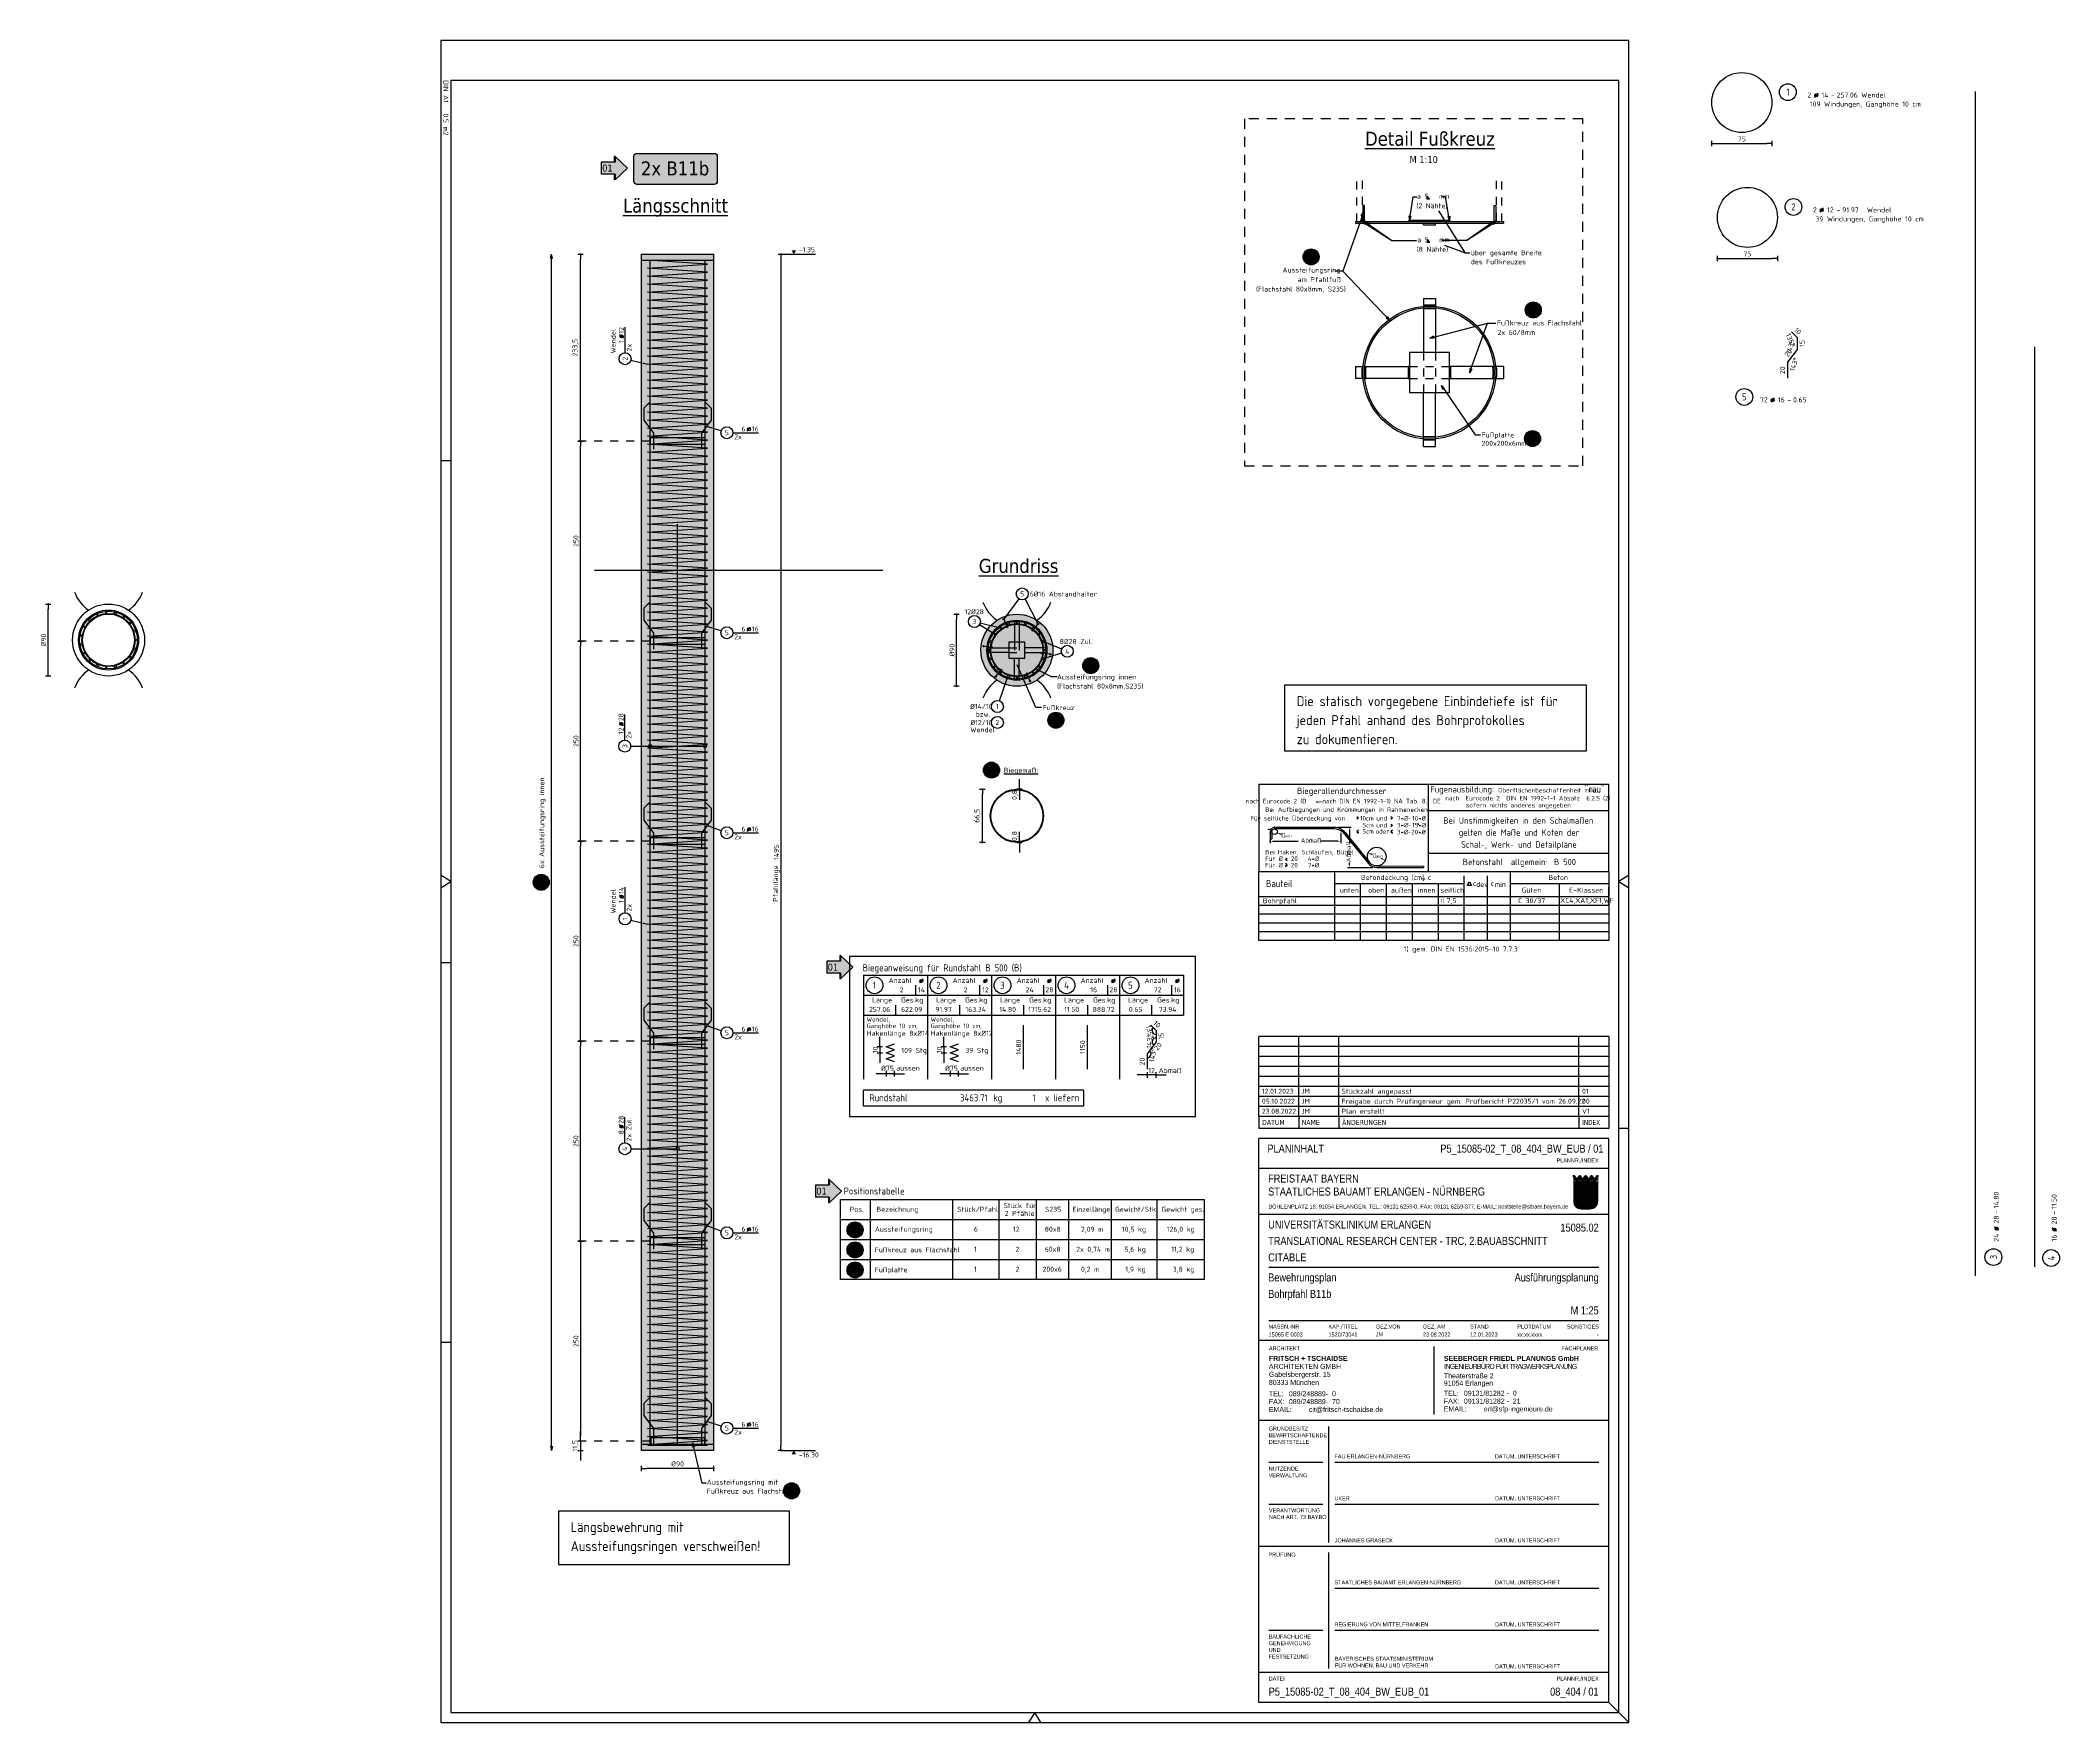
# Model space of a CAD drawing. Extents: x -5.7 to 19.5, y -4.4 to 16.6.
import ezdxf
from ezdxf.enums import TextEntityAlignment as Align

# ---------------------------------------------------------------- set-up
doc = ezdxf.new("R2010")
doc.units = 0
doc.header["$LTSCALE"] = 0.25
for name, pattern in [('AUSGEZOGEN', [1000.01, 1000, 0.01]), ('DASHDOT2', [0.5, 0.25, -0.125, 0, -0.125]), ('DOT', [0.175, 0.05, -0.125]), ('PUNKT', [0.175, 0.05, -0.125]), ('STRICHLINIE', [0.75, 0.5, -0.25])]:
    doc.linetypes.add(name, pattern=pattern)
for name, color, linetype in [('1__LINE_ACI_7', 7, 'Continuous'), ('40 A Plankopf Text F+T', 7, 'Continuous'), ('ACHSEN', 7, 'Continuous'), ('BET-ANS', 7, 'Continuous'), ('BET-SCHN', 6, 'Continuous'), ('BETON', 7, 'Continuous'), ('DETAIL', 7, 'Continuous'), ('DRUEBER', 7, 'Continuous'), ('grau_hell', 7, 'Continuous'), ('grau_mittel', 7, 'Continuous'), ('HILFE', 7, 'Continuous'), ('index', 7, 'Continuous'), ('koten', 7, 'Continuous'), ('MASSE', 7, 'Continuous'), ('OBJEKT', 7, 'Continuous'), ('POS', 7, 'Continuous'), ('RAHMEN', 7, 'Continuous'), ('RND', 7, 'Continuous'), ('RND_BILD', 7, 'Continuous'), ('STAHL', 7, 'Continuous'), ('STEMPEL', 7, 'Continuous'), ('TEXT', 7, 'Continuous')]:
    doc.layers.add(name, color=color, linetype=linetype)
doc.layers.add('NOPLOT', color=7, linetype='Continuous', plot=False)
doc.styles.add('ERSTELLTER_STIL_3', font='arial.ttf')
doc.styles.add('ERSTELLTER_STIL_4', font='arialbd.ttf')
doc.styles.add('helv', font='tahoma.ttf')
doc.styles.add('plankopf_ArialN', font='ARIALN.TTF')
doc.styles.add('txt', font='isocp.shx')
doc.dimstyles.new('DOT_I', dxfattribs={"dimscale": 0.25, "dimtxt": 0.25, "dimasz": 0.25, "dimexe": 0.1, "dimexo": 0.3, "dimgap": 0.1, "dimtad": 1, "dimdec": 3, "dimzin": 3, "dimtxsty": 'txt', "dimblk": 'DOT', "dimblk1": 'DOT', "dimblk2": 'DOT', "dimsah": 1, "dimcen": 0.1, "dimse1": 1, "dimse2": 1, "dimazin": 0, "dimtfac": 1, "dimtdec": 4, "dimtix": 1, "dimtmove": 2, "dimatfit": 3, "dimfxl": 0, "dimtvp": 1, "dimtolj": 1, "dimtzin": 0, "dimarcsym": 0})
pattern_1 = [(0, (-322.07857, -163.97815), (8e-17, 0.254), [])]

# ---------------------------------------------------------------- blocks, each defined once
blk = doc.blocks.new('DINA1')
at = {"layer": 'RAHMEN'}
for p, q in [((0, 59.4), (0, 0)), ((84.1, 59.4), (0, 59.4)), ((84.1, 0), (84.1, 59.4)), ((0, 0), (84.1, 0))]:
    blk.add_line(p, q, dxfattribs=at)
at = {"layer": 'RAHMEN', "color": 5}
for p, q in [((2, 58.9), (2, 0.5)), ((83.6, 58.9), (2, 58.9)), ((83.6, 0.5), (83.6, 58.9)), ((2, 0.5), (83.6, 0.5))]:
    blk.add_line(p, q, dxfattribs=at)
at = {"layer": 'RAHMEN', "color": 7, "linetype": 'Continuous'}
for p, q in [((41.74, 59.4), (42.05, 58.9)), ((42.05, 58.9), (42.36, 59.4)), ((84.1, 30.01), (83.6, 29.7)), ((83.6, 29.7), (84.1, 29.39)), ((42.05, 0.5), (41.74, 0)), ((42.36, 0), (42.05, 0.5))]:
    blk.add_line(p, q, dxfattribs=at)
at = {"layer": 'RAHMEN', "color": 7}
for p, q in [((21, 0), (21, 0.5)), ((46.1, 0), (46.1, 0.5)), ((65.1, 0.5), (65.1, 0))]:
    blk.add_line(p, q, dxfattribs=at)
at = {"layer": 'RAHMEN', "color": 7, "style": 'txt'}
blk.add_text('DIN A1   0.5 m2', height=0.25, dxfattribs=at).set_placement((1.99, 0.13))
blk = doc.blocks.new('Bundeslandwappen')
at = {"lineweight": 9, "true_color": 0xffffff}
for points in [[(-5.8, 16.5), (-6, 16.5), (-6, 16.3), (-5.8, 16.3)], [(-5.1, 15.7), (-5.3, 15.7), (-5.3, 15.5), (-5.1, 15.5)], [(-3.5, 15.7), (-3.7, 15.7), (-3.7, 15.5), (-3.5, 15.5)], [(-2.8, 16.5), (-3, 16.5), (-3, 16.3), (-2.8, 16.3)], [(-2.2, 15.7), (-2.4, 15.7), (-2.4, 15.5), (-2.2, 15.5)], [(-0.6, 15.7), (-0.8, 15.7), (-0.8, 15.5), (-0.6, 15.5)], [(0.1, 16.5), (-0.1, 16.5), (-0.1, 16.3), (0.1, 16.3)], [(0.8, 15.7), (0.6, 15.7), (0.6, 15.5), (0.8, 15.5)], [(2.4, 15.7), (2.2, 15.7), (2.2, 15.5), (2.4, 15.5)], [(3, 16.5), (2.8, 16.5), (2.8, 16.3), (3, 16.3)], [(3.7, 15.7), (3.5, 15.7), (3.5, 15.5), (3.7, 15.5)], [(5.3, 15.7), (5.1, 15.7), (5.1, 15.5), (5.3, 15.5)], [(6, 16.5), (5.8, 16.5), (5.8, 16.3), (6, 16.3)]]:
    blk.add_hatch(color=7, dxfattribs=at).paths.add_polyline_path(points)
at = {"true_color": 0xffffff}
for points in [[(-5.3, 12.6), (-5.7, 12.6), (-5.7, 12.2), (-5.1, 12)], [(-1.4, 10.7), (-5.1, 12), (-3.6, 8.4), (0.1, 7.1)], [(0.9, 12.6), (-2.2, 12.6), (-1.4, 10.7), (2.2, 9.4)], [(4, 12.6), (1.7, 12.6), (4.4, 11.6)], [(5.7, 11.2), (4.4, 11.6), (5.7, 8.5)], [(-3.6, 8.4), (-5.7, 9.2), (-5.7, 6.2), (-2.1, 4.9)], [(-5.7, 6.1), (-5.7, 3.7, 0.041392), (-5.7, 3.1), (-4.2, 2.6)], [(-0.6, 1.3), (-4.2, 2.6), (-3.3, 0.4, 0.073774), (-2.3, 0.3), (-0.1, 0.3)], [(1.6, 3.6), (-2.1, 4.9), (-0.6, 1.3), (2.4, 0.3, 0.043654), (2.9, 0.4)], [(3.7, 5.8), (0.1, 7.1), (1.6, 3.6), (5.2, 2.3)], [(5.7, 8.1), (2.2, 9.4), (3.7, 5.8), (5.7, 5.1)]]:
    blk.add_hatch(color=7, dxfattribs=at).paths.add_polyline_path(points)
at = {"lineweight": 9}
h = blk.add_hatch(dxfattribs=at)
h.set_pattern_fill('ANSI31', color=256, scale=0.08, angle=315, style=0)
h.set_pattern_definition(pattern_1)
h.paths.add_polyline_path([(-5.1, 12), (-5.7, 12.2), (-5.7, 9.2), (-3.6, 8.4)])
h = blk.add_hatch(dxfattribs=at)
h.set_pattern_fill('ANSI31', color=256, scale=0.08, angle=315, style=0)
h.set_pattern_definition(pattern_1)
h.paths.add_polyline_path([(-2.2, 12.6), (-5.3, 12.6), (-5.1, 12), (-1.4, 10.7)])
h = blk.add_hatch(dxfattribs=at)
h.set_pattern_fill('ANSI31', color=256, scale=0.08, angle=315, style=0)
h.set_pattern_definition(pattern_1)
h.paths.add_polyline_path([(2.2, 9.4), (-1.4, 10.7), (0.1, 7.1), (3.7, 5.8)])
h = blk.add_hatch(dxfattribs=at)
h.set_pattern_fill('ANSI31', color=256, scale=0.08, angle=315, style=0)
h.set_pattern_definition(pattern_1)
h.paths.add_polyline_path([(4.4, 11.6), (1.7, 12.6), (0.9, 12.6), (2.2, 9.4), (5.7, 8.1), (5.7, 8.5)])
h = blk.add_hatch(dxfattribs=at)
h.set_pattern_fill('ANSI31', color=256, scale=0.08, angle=315, style=0)
h.set_pattern_definition(pattern_1)
h.paths.add_polyline_path([(5.7, 12.6), (4, 12.6), (4.4, 11.6), (5.7, 11.2)])
h = blk.add_hatch(dxfattribs=at)
h.set_pattern_fill('ANSI31', color=256, scale=0.08, angle=315, style=0)
h.set_pattern_definition(pattern_1)
h.paths.add_polyline_path([(-2.1, 4.9), (-5.7, 6.2), (-5.7, 6.1), (-4.2, 2.6), (-0.6, 1.3)])
h = blk.add_hatch(dxfattribs=at)
h.set_pattern_fill('ANSI31', color=256, scale=0.08, angle=315, style=0)
h.set_pattern_definition(pattern_1)
h.paths.add_polyline_path([(-4.2, 2.6), (-5.7, 3.1, 0.285055), (-3.3, 0.4)])
h = blk.add_hatch(dxfattribs=at)
h.set_pattern_fill('ANSI31', color=256, scale=0.08, angle=315, style=0)
h.set_pattern_definition(pattern_1)
h.paths.add_polyline_path([(0.1, 7.1), (-3.6, 8.4), (-2.1, 4.9), (1.6, 3.6)])
h = blk.add_hatch(dxfattribs=at)
h.set_pattern_fill('ANSI31', color=256, scale=0.08, angle=315, style=0)
h.set_pattern_definition(pattern_1)
h.paths.add_polyline_path([(-0.6, 1.3), (-0.1, 0.3), (2.3, 0.3, 0.004354), (2.4, 0.3)])
h = blk.add_hatch(dxfattribs=at)
h.set_pattern_fill('ANSI31', color=256, scale=0.08, angle=315, style=0)
h.set_pattern_definition(pattern_1)
h.paths.add_polyline_path([(5.3, 2.1), (5.2, 2.3), (1.6, 3.6), (2.9, 0.4, 0.22704)])
h = blk.add_hatch(dxfattribs=at)
h.set_pattern_fill('ANSI31', color=256, scale=0.08, angle=315, style=0)
h.set_pattern_definition(pattern_1)
h.paths.add_polyline_path([(5.7, 5.1), (3.7, 5.8), (5.2, 2.3), (5.4, 2.2, 0.111178), (5.7, 3.7)])
for p, q in [((-6, 16.1), (-6, 3.7)), ((-6, 13.3), (6, 13.3)), ((-6, 12.9), (6, 12.9)), ((-5.7, 12.6), (-5.7, 3.7)), ((-5.7, 12.6), (5.7, 12.6)), ((-5.7, 12.2), (5.7, 8.1)), ((-5.6, 16.6), (-5.6, 16.7)), ((-5.6, 15), (-5.6, 15.2)), ((-5.3, 15.2), (-5.3, 15)), ((-4.7, 14.5), (-5.3, 14.5)), ((-5.3, 12.6), (-0.1, 0.3)), ((-4.1, 14.5), (-3.5, 14.5)), ((-3.5, 15.2), (-3.5, 15)), ((-3.4, 13.9), (-2.9, 14.2)), ((-2.9, 13.6), (-3.4, 13.9)), ((-3.2, 16.6), (-3.2, 16.7)), ((-3.2, 15), (-3.2, 15.2)), ((-2.9, 15.6), (-2.9, 14.5)), ((-2.9, 14.2), (-2.5, 13.9)), ((-2.5, 13.9), (-2.9, 13.6)), ((-2.7, 16.6), (-2.7, 16.7)), ((-2.7, 15), (-2.7, 15.2)), ((-2.4, 15.2), (-2.4, 15)), ((-1.7, 14.5), (-2.3, 14.5)), ((-2.2, 12.6), (2.9, 0.4)), ((-1.2, 14.5), (-0.6, 14.5)), ((-0.5, 15.2), (-0.5, 15)), ((0, 14.2), (-0.4, 13.9)), ((-0.4, 13.9), (0, 13.6)), ((-0.3, 16.6), (-0.2, 16.7)), ((-0.2, 15), (-0.2, 15.2)), ((0, 15.6), (0, 14.5)), ((0.4, 13.9), (0, 14.2)), ((0, 13.6), (0.4, 13.9)), ((0.3, 16.6), (0.2, 16.7)), ((0.2, 15), (0.2, 15.2)), ((0.5, 15.2), (0.5, 15)), ((1.2, 14.5), (0.6, 14.5)), ((0.9, 12.6), (5.3, 2.1)), ((1.7, 14.5), (2.3, 14.5)), ((1.7, 12.6), (5.7, 11.2)), ((2.4, 15.2), (2.4, 15)), ((2.9, 14.2), (2.5, 13.9)), ((2.5, 13.9), (2.9, 13.6)), ((2.7, 16.6), (2.7, 16.7)), ((2.7, 15), (2.7, 15.2)), ((2.9, 15.6), (2.9, 14.5)), ((3.4, 13.9), (2.9, 14.2)), ((2.9, 13.6), (3.4, 13.9)), ((3.2, 16.6), (3.2, 16.7)), ((3.2, 15), (3.2, 15.2)), ((3.5, 15.2), (3.5, 15)), ((4.1, 14.5), (3.5, 14.5)), ((4, 12.6), (5.7, 8.5)), ((4.7, 14.5), (5.3, 14.5)), ((5.3, 15.2), (5.3, 15)), ((5.6, 16.6), (5.6, 16.7)), ((5.6, 15), (5.6, 15.2)), ((5.7, 3.7), (5.7, 12.6)), ((6, 3.7), (6, 16.1)), ((-5.7, 9.2), (5.7, 5.1)), ((-5.7, 6.2), (5.4, 2.2)), ((-5.7, 6.1), (-3.3, 0.4)), ((-5.7, 3.1), (2.4, 0.3)), ((-2.3, 0.3), (2.3, 0.3)), ((-2.3, 0), (2.3, 0))]:
    blk.add_line(p, q, dxfattribs=at)
for points in [[(-5.8, 16.3), (-6, 16.3), (-6, 16.5), (-5.8, 16.5)], [(-5.1, 15.5), (-5.3, 15.5), (-5.3, 15.7), (-5.1, 15.7)], [(-4.1, 13.7), (-4.8, 13.7), (-4.8, 14.1), (-4.1, 14.1)], [(-3.7, 15.5), (-3.5, 15.5), (-3.5, 15.7), (-3.7, 15.7)], [(-2.8, 16.3), (-3, 16.3), (-3, 16.5), (-2.8, 16.5)], [(-2.2, 15.5), (-2.4, 15.5), (-2.4, 15.7), (-2.2, 15.7)], [(-1.8, 13.7), (-1, 13.7), (-1, 14.1), (-1.8, 14.1)], [(-0.8, 15.5), (-0.6, 15.5), (-0.6, 15.7), (-0.8, 15.7)], [(0.1, 16.3), (-0.1, 16.3), (-0.1, 16.5), (0.1, 16.5)], [(0.8, 15.5), (0.6, 15.5), (0.6, 15.7), (0.8, 15.7)], [(1.8, 13.7), (1, 13.7), (1, 14.1), (1.8, 14.1)], [(2.2, 15.5), (2.4, 15.5), (2.4, 15.7), (2.2, 15.7)], [(3, 16.3), (2.8, 16.3), (2.8, 16.5), (3, 16.5)], [(3.7, 15.5), (3.5, 15.5), (3.5, 15.7), (3.7, 15.7)], [(4.1, 13.7), (4.8, 13.7), (4.8, 14.1), (4.1, 14.1)], [(5.1, 15.5), (5.3, 15.5), (5.3, 15.7), (5.1, 15.7)], [(5.8, 16.3), (6, 16.3), (6, 16.5), (5.8, 16.5)]]:
    blk.add_lwpolyline(points, close=True, dxfattribs=at)
for centre in [(-5.3, 13.9), (-3.7, 13.9), (-2.2, 13.9), (-0.7, 13.9), (0.7, 13.9), (2.2, 13.9), (3.7, 13.9), (5.3, 13.9)]:
    blk.add_circle(centre, 0.123, dxfattribs=at)
for centre, radius, start, end in [((-5.9, 16.5), 0.362, 44.6681, 253.1183), ((-5.7, 16.7), 0.05, 6.6615, 44.6681), ((-5.6, 16.6), 0.05, 186.6615, 265.6209), ((-5.6, 16.3), 0.281, 346.0232, 85.6209), ((-5.4, 16), 0.179, 74.7883, 15.1356), ((-5.5, 15.2), 0.157, 3.2756, 179.5521), ((-5.2, 15), 0.453, 182.8328, 261.3043), ((-5.4, 16.2), 0.05, 254.7883, 346.0232), ((-5.2, 16), 0.05, 93.0633, 195.1356), ((-5.3, 15.2), 0.191, 249.6358, 3.0857), ((-5.2, 15.9), 0.224, 350.9542, 93.0633), ((-5, 15.2), 0.05, 82.9467, 183.0857), ((-5, 15.5), 0.249, 262.9467, 77.8855), ((-4.9, 15.8), 0.05, 170.9542, 257.8855), ((-4.6, 14.9), 0.224, 71.4, 0), ((-4.7, 14.9), 0.312, 275.9649, 353.9773), ((-4.4, 15.2), 0.208, 317.0775, 222.9225), ((-4.2, 14.9), 0.224, 180, 108.6), ((-4.1, 14.9), 0.312, 186.0227, 264.0351), ((-3.8, 15.5), 0.249, 102.1145, 277.0533), ((-3.9, 15.8), 0.05, 282.1145, 9.0458), ((-3.6, 15.9), 0.224, 86.9367, 189.0458), ((-3.8, 15.2), 0.05, 356.9143, 97.0533), ((-3.5, 15.2), 0.191, 176.9143, 290.3642), ((-3.4, 16), 0.179, 164.8644, 105.2117), ((-3.6, 16), 0.05, 344.8644, 86.9367), ((-3.2, 16.3), 0.281, 94.3791, 193.9768), ((-3.4, 16.2), 0.05, 193.9768, 285.2117), ((-3.3, 15.2), 0.157, 0.4479, 176.7244), ((-3.6, 15), 0.453, 278.6957, 357.1672), ((-2.9, 16.6), 0.264, 24.0166, 155.3409), ((-3.1, 16.7), 0.05, 155.2288, 173.3385), ((-3.2, 16.6), 0.05, 274.3791, 353.3385), ((-2.7, 16.7), 0.05, 6.6615, 24.0166), ((-2.6, 16.6), 0.05, 186.6615, 265.6209), ((-2.5, 16), 0.179, 74.7883, 15.1356), ((-2.6, 15.2), 0.157, 3.2756, 179.5521), ((-2.3, 15), 0.453, 182.8328, 261.3043), ((-2.7, 16.3), 0.281, 346.0232, 85.6209), ((-2.4, 16.2), 0.05, 254.7883, 346.0232), ((-2.3, 15.2), 0.191, 249.6358, 3.0857), ((-2.3, 15.9), 0.224, 350.9542, 93.0633), ((-2.3, 16), 0.05, 93.0633, 195.1356), ((-2.1, 15.5), 0.249, 262.9467, 77.8855), ((-2.1, 15.2), 0.05, 82.9467, 183.0857), ((-2, 15.8), 0.05, 170.9542, 257.8855), ((-1.7, 14.9), 0.224, 71.4, 0), ((-1.5, 15.2), 0.208, 317.0775, 222.9225), ((-1.8, 14.9), 0.312, 275.9649, 353.9773), ((-1.2, 14.9), 0.224, 180, 108.6), ((-1.2, 14.9), 0.312, 186.0227, 264.0351), ((-0.9, 15.5), 0.249, 102.1145, 277.0533), ((-0.7, 15.9), 0.224, 86.9367, 189.0458), ((-0.9, 15.8), 0.05, 282.1145, 9.0458), ((-0.8, 15.2), 0.05, 356.9143, 97.0533), ((-0.6, 15.2), 0.191, 176.9143, 290.3642), ((-0.7, 16), 0.05, 344.8644, 86.9367), ((-0.3, 16.3), 0.281, 94.3791, 193.9768), ((-0.4, 16), 0.179, 164.8644, 105.2117), ((-0.5, 16.2), 0.05, 193.9768, 285.2117), ((-0.7, 15), 0.453, 278.6957, 357.1672), ((-0.4, 15.2), 0.157, 0.4479, 176.7244), ((-0.3, 16.6), 0.05, 274.3791, 353.3385), ((0, 16.6), 0.264, 24.0166, 155.3409), ((-0.2, 16.7), 0.05, 155.2288, 173.3385), ((0.2, 16.7), 0.05, 6.6615, 24.0166), ((0.4, 15.2), 0.157, 3.2756, 179.5521), ((0.7, 15), 0.453, 182.8328, 261.3043), ((0.3, 16.6), 0.05, 186.6615, 265.6209), ((0.3, 16.3), 0.281, 346.0232, 85.6209), ((0.4, 16), 0.179, 74.7883, 15.1356), ((0.5, 16.2), 0.05, 254.7883, 346.0232), ((0.6, 15.2), 0.191, 249.6358, 3.0857), ((0.7, 16), 0.05, 93.0633, 195.1356), ((0.7, 15.9), 0.224, 350.9542, 93.0633), ((0.8, 15.2), 0.05, 82.9467, 183.0857), ((0.9, 15.5), 0.249, 262.9467, 77.8855), ((0.9, 15.8), 0.05, 170.9542, 257.8855), ((1.2, 14.9), 0.224, 71.4, 0), ((1.2, 14.9), 0.312, 275.9649, 353.9773), ((1.5, 15.2), 0.208, 317.0775, 222.9225), ((1.7, 14.9), 0.224, 180, 108.6), ((1.8, 14.9), 0.312, 186.0227, 264.0351), ((2.1, 15.5), 0.249, 102.1145, 277.0533), ((2.3, 15.9), 0.224, 86.9367, 189.0458), ((2, 15.8), 0.05, 282.1145, 9.0458), ((2.1, 15.2), 0.05, 356.9143, 97.0533), ((2.3, 15.2), 0.191, 176.9143, 290.3642), ((2.5, 16), 0.179, 164.8644, 105.2117), ((2.3, 16), 0.05, 344.8644, 86.9367), ((2.3, 15), 0.453, 278.6957, 357.1672), ((2.7, 16.3), 0.281, 94.3791, 193.9768), ((2.4, 16.2), 0.05, 193.9768, 285.2117), ((2.6, 15.2), 0.157, 0.4479, 176.7244), ((2.6, 16.6), 0.05, 274.3791, 353.3385), ((2.9, 16.6), 0.264, 24.0166, 155.3409), ((2.7, 16.7), 0.05, 155.2288, 173.3385), ((3.1, 16.7), 0.05, 6.6615, 24.0166), ((3.2, 16.6), 0.05, 186.6615, 265.6209), ((3.2, 16.3), 0.281, 346.0232, 85.6209), ((3.4, 16), 0.179, 74.7883, 15.1356), ((3.3, 15.2), 0.157, 3.2756, 179.5521), ((3.6, 15), 0.453, 182.8328, 261.3043), ((3.4, 16.2), 0.05, 254.7883, 346.0232), ((3.6, 16), 0.05, 93.0633, 195.1356), ((3.5, 15.2), 0.191, 249.6358, 3.0857), ((3.6, 15.9), 0.224, 350.9542, 93.0633), ((3.8, 15.2), 0.05, 82.9467, 183.0857), ((3.8, 15.5), 0.249, 262.9467, 77.8855), ((3.9, 15.8), 0.05, 170.9542, 257.8855), ((4.2, 14.9), 0.224, 71.4, 0), ((4.1, 14.9), 0.312, 275.9649, 353.9773), ((4.4, 15.2), 0.208, 317.0775, 222.9225), ((4.6, 14.9), 0.224, 180, 108.6), ((4.7, 14.9), 0.312, 186.0227, 264.0351), ((5, 15.5), 0.249, 102.1145, 277.0533), ((4.9, 15.8), 0.05, 282.1145, 9.0458), ((5.2, 15.9), 0.224, 86.9367, 189.0458), ((5, 15.2), 0.05, 356.9143, 97.0533), ((5.3, 15.2), 0.191, 176.9143, 290.3642), ((5.4, 16), 0.179, 164.8644, 105.2117), ((5.2, 16), 0.05, 344.8644, 86.9367), ((5.6, 16.3), 0.281, 94.3791, 193.9768), ((5.4, 16.2), 0.05, 193.9768, 285.2117), ((5.5, 15.2), 0.157, 0.4479, 176.7244), ((5.2, 15), 0.453, 278.6957, 357.1672), ((5.9, 16.5), 0.362, 286.8817, 135.3319), ((5.7, 16.7), 0.05, 135.3319, 173.3385), ((5.6, 16.6), 0.05, 274.3791, 353.3385), ((-2.3, 3.7), 3.7, 180, 270), ((-2.3, 3.7), 3.4, 180, 270), ((2.3, 3.7), 3.7, 270, 0), ((2.3, 3.7), 3.4, 270, 0)]:
    blk.add_arc(centre, radius, start, end, dxfattribs=at)
blk = doc.blocks.new('Plankopf_PU')
for p, q in [((-18.5, 25.4), (-18.5, 27.7)), ((-1, 27.7), (-18.5, 27.7)), ((-1, 27.7), (-18.5, 27.7)), ((-1, 25.4), (-1, 27.7)), ((-1, 25.4), (-18.5, 25.4)), ((-1, 25.4), (-18.5, 25.4)), ((-18.5, 19.1), (-18.5, 25.4)), ((-1, 19.1), (-1, 25.4)), ((-1.5, 22.75), (-18, 22.75)), ((-18, 20.1), (-1.5, 20.1)), ((-18.5, 15.1), (-18.5, 19.1)), ((-1, 19.1), (-18.5, 19.1)), ((-9.75, 18.8), (-9.75, 15.4)), ((-1, 15.1), (-1, 19.1)), ((-1, 15.1), (-18.5, 15.1)), ((-1, 15.1), (-18.5, 15.1)), ((-18.5, 8.8), (-18.5, 15.1)), ((-15, 9), (-15, 14.8)), ((-1, 8.8), (-1, 15.1)), ((-15.3, 13), (-18, 13)), ((-1.5, 13), (-14.7, 13)), ((-15.3, 10.9), (-18, 10.9)), ((-1.5, 10.9), (-14.7, 10.9)), ((-18.5, 2.5), (-18.5, 8.8)), ((-1, 8.8), (-18.5, 8.8)), ((-15, 2.7), (-15, 8.5)), ((-1, 2.5), (-1, 8.8)), ((-1.5, 6.7), (-14.7, 6.7)), ((-15.3, 4.6), (-18, 4.6)), ((-1.5, 4.6), (-14.7, 4.6)), ((-1, 2.5), (-18.5, 2.5)), ((-18.5, 1), (-18.5, 2.5)), ((-1, 2.5), (-18.5, 2.5)), ((-1, 1), (-1, 2.5)), ((-1, 1), (-18.5, 1))]:
    blk.add_line(p, q)
at = {"xscale": 0.1, "yscale": 0.1, "zscale": 0.1}
blk.add_blockref('Bundeslandwappen', (-2.15, 25.67), dxfattribs=at)
at = {"linetype": 'AUSGEZOGEN', "lineweight": 35, "style": 'plankopf_ArialN'}
for s, height, p in [('FREISTAAT BAYERN', 0.4, (-18.03, 27.4)), ('PRÜFUNG', 0.2, (-18.01, 8.5))]:
    blk.add_text(s, height=height, dxfattribs=at).set_placement(p, align=Align.TOP_LEFT)
blk.add_text('STAATLICHES BAUAMT ERLANGEN - NÜRNBERG', height=0.4, dxfattribs=at).set_placement((-18.03, 26.55), align=Align.MIDDLE_LEFT)
at = {"style": 'plankopf_ArialN'}
for s, p in [('BOHLENPLATZ 18, 91054 ERLANGEN, TEL.: 09131 6259-0, FAX: 09131 6259-377, E-MAIL: poststelle@stbaer.bayern.de', (-18.01, 25.7)), ('MASSN.-NR', (-18.01, 19.7)), ('KAP./TITEL', (-15.01, 19.7)), ('GEZ.VON', (-12.64, 19.7)), ('GEZ. AM', (-10.29, 19.7)), ('STAND', (-7.93, 19.7)), ('PLOTDATUM', (-5.57, 19.7)), ('FAU ERLANGEN-NÜRNBERG', (-14.71, 13.21)), ('DATUM, UNTERSCHRIFT', (-6.69, 13.21)), ('UKER', (-14.71, 11.11)), ('DATUM, UNTERSCHRIFT', (-6.68, 11.11)), ('JOHANNES GRASECK', (-14.7, 9.01)), ('DATUM, UNTERSCHRIFT', (-6.68, 9.01)), ('STAATLICHES BAUAMT ERLANGEN-NÜRNBERG', (-14.71, 6.91)), ('DATUM, UNTERSCHRIFT', (-6.69, 6.91)), ('REGIERUNG VON MITTELFRANKEN', (-14.71, 4.81)), ('DATUM, UNTERSCHRIFT', (-6.68, 4.81)), ('DATEI', (-18, 2.1)), ('DATUM, UNTERSCHRIFT', (-6.68, 2.71))]:
    blk.add_text(s, height=0.2, dxfattribs=at).set_placement(p)
for s, p in [('SONSTIGES', (-1.49, 19.7)), ('PLANNR./INDEX', (-1.5, 2.1))]:
    blk.add_text(s, height=0.2, dxfattribs=at).set_placement(p, align=Align.RIGHT)
at = {"linetype": 'AUSGEZOGEN', "lineweight": 35, "style": 'plankopf_ArialN'}
blk.add_text('ARCHITEKT', height=0.2, dxfattribs=at).set_placement((-17.99, 18.61))
blk.add_text('FACHPLANER', height=0.2, dxfattribs=at).set_placement((-1.52, 18.61), align=Align.RIGHT)
at = {"insert": (-5.57, 19.3), "char_height": 0.2, "attachment_point": 7, "style": 'plankopf_ArialN'}
blk.add_mtext('xx.xx.xxxx', dxfattribs=at)
at = {"char_height": 0.2, "attachment_point": 1, "style": 'plankopf_ArialN'}
for s, insert, width in [('GRUNDBESITZ\\PBEWIRTSCHAFTENDE DIENSTSTELLE', (-18, 14.8), 2.5), ('NUTZENDE^JVERWALTUNG', (-18, 12.8), 2.6984), ('VERANTWORTUNG  NACH ART. 73 BAYBO', (-17.99, 10.71), 2.6877), ('BAUFACHLICHE GENEHMIGUNG UND FESTSETZUNG', (-18, 4.4), 2.2311), ('BAYERISCHES STAATSMINISTERIUM ^JFÜR WOHNEN, BAU UND VERKEHR', (-14.69, 3.29), 9.2941)]:
    blk.add_mtext(s, dxfattribs=dict(at, insert=insert, width=width))
at = {"style": 'plankopf_ArialN'}
for tag, p in [('PROJEKTBEZEICHNUNGZ1', (-18.03, 24.58)), ('PROJEKTBEZEICHNUNGZ2', (-18.03, 23.76)), ('PROJEKTBEZEICHNUNGZ3', (-18.03, 22.94))]:
    blk.add_attdef(tag, text='', height=0.4, dxfattribs=at).set_placement(p, align=Align.BOTTOM_LEFT)
for tag, p in [('GEB.-NR', (-1.5, 24.95)), ('0.000X', (-1.51, 1.75))]:
    blk.add_attdef(tag, text='', height=0.4, dxfattribs=at).set_placement(p, align=Align.TOP_RIGHT)
for tag, p, height in [('PLANINHALTZ1', (-18.03, 22.06), 0.4), ('PLANINHALTZ2', (-18.03, 21.23), 0.4), ('PLANINHALTZ3', (-18.03, 20.41), 0.4), ('MASSN.-NR', (-18.01, 19.3), 0.2), ('KAPITEL/TITEL', (-15.01, 19.3), 0.2), ('GEZ_VON', (-12.64, 19.3), 0.2), ('GEZ_AM', (-10.29, 19.3), 0.2), ('STAND', (-7.93, 19.3), 0.2)]:
    blk.add_attdef(tag, p, '', height=height, dxfattribs=at)
for tag, height, p in [('PLANUNGSPHASE', 0.4, (-1.5, 22.06)), ('PROJEKTKATEGORIE', 0.4, (-1.5, 21.23)), ('MAßSTAB', 0.4, (-1.5, 20.41)), ('SONSTIGES', 0.2, (-1.5, 19.3))]:
    blk.add_attdef(tag, text='', height=height, dxfattribs=at).set_placement(p, align=Align.RIGHT)
at = {"layer": '40 A Plankopf Text F+T', "color": 7, "linetype": 'Continuous', "lineweight": 13, "char_height": 0.25, "attachment_point": 7}
for s, insert, style in [('\\A1;FRITSCH + TSCHAIDSE ', (-17.99, 18.08), 'ERSTELLTER_STIL_4'), ('\\A1;SEEBERGER FRIEDL PLANUNGS GmbH', (-9.24, 18.08), 'ERSTELLTER_STIL_4'), ('\\A1;ARCHITEKTEN GMBH', (-17.99, 17.68), 'ERSTELLTER_STIL_3'), ('\\A1;Gabelsbergerstr. 15', (-17.99, 17.21), 'ERSTELLTER_STIL_3'), ('\\A1;Theaterstraße 2', (-9.24, 17.21), 'ERSTELLTER_STIL_3'), ('\\A1;{\\T0.8;INGENIEURBÜRO FÜR TRAGWERKSPLANUNG}', (-9.24, 17.68), 'ERSTELLTER_STIL_3'), ('\\A1;80333 München', (-17.99, 16.88), 'ERSTELLTER_STIL_3'), ('\\A1;91054 Erlangen', (-9.24, 16.77), 'ERSTELLTER_STIL_3')]:
    blk.add_mtext(s, dxfattribs=dict(at, insert=insert, style=style))
at = {"layer": '40 A Plankopf Text F+T', "color": 7, "linetype": 'Continuous', "lineweight": 13, "char_height": 0.25, "attachment_point": 7, "line_spacing_factor": 0.945293, "style": 'ERSTELLTER_STIL_3'}
for s, insert in [('\\A1;TEL: ^I089/248889-  0\\PFAX: ^I089/248889-  70\\PEMAIL: ^Icit@fritsch-tschaidse.de', (-17.99, 15.48)), ('\\A1;TEL: ^I09131/81282 -  0\\PFAX: ^I09131/81282 -  21\\PEMAIL: ^Ierl@sfp-ingenieure.de', (-9.24, 15.48))]:
    blk.add_mtext(s, dxfattribs=dict(at, insert=insert))
blk = doc.blocks.new('Plankopf-ER')
at = {"layer": 'RAHMEN', "color": 7, "linetype": 'Continuous'}
for p, q in [((-0.5, 4.6), (-18, 4.6)), ((-18, 4.1), (-18, 4.6)), ((-0.5, 4.1), (-18, 4.1)), ((-18, 3.6), (-18, 4.1)), ((-16, 4.1), (-16, 4.6)), ((-16, 3.6), (-16, 4.1)), ((-14, 4.1), (-14, 4.6)), ((-14, 3.6), (-14, 4.1)), ((-2, 4.1), (-2, 4.6)), ((-2, 3.6), (-2, 4.1)), ((-0.5, 4.6), (-0.5, 4.1)), ((-0.5, 4.1), (-0.5, 3.6)), ((-0.5, 3.6), (-18, 3.6)), ((-18, 3.1), (-18, 3.6)), ((-0.5, 3.1), (-18, 3.1)), ((-18, 2.6), (-18, 3.1)), ((-16, 3.1), (-16, 3.6)), ((-16, 2.6), (-16, 3.1)), ((-14, 3.1), (-14, 3.6)), ((-14, 2.6), (-14, 3.1)), ((-2, 3.1), (-2, 3.6)), ((-2, 2.6), (-2, 3.1)), ((-0.5, 3.6), (-0.5, 3.1)), ((-0.5, 3.1), (-0.5, 2.6)), ((-0.5, 2.6), (-18, 2.6)), ((-18, 2.1), (-18, 2.6)), ((-0.5, 2.1), (-18, 2.1)), ((-18, 1.6), (-18, 2.1)), ((-16, 2.1), (-16, 2.6)), ((-16, 1.6), (-16, 2.1)), ((-14, 2.1), (-14, 2.6)), ((-14, 1.6), (-14, 2.1)), ((-2, 2.1), (-2, 2.6)), ((-2, 1.6), (-2, 2.1)), ((-0.5, 2.6), (-0.5, 2.1)), ((-0.5, 2.1), (-0.5, 1.6)), ((-0.5, 1.6), (-18, 1.6)), ((-18, 1.1), (-18, 1.6)), ((-0.5, 1.1), (-18, 1.1)), ((-18, 0.6), (-18, 1.1)), ((-16, 1.1), (-16, 1.6)), ((-16, 0.6), (-16, 1.1)), ((-14, 1.1), (-14, 1.6)), ((-14, 0.6), (-14, 1.1)), ((-2, 1.1), (-2, 1.6)), ((-2, 0.6), (-2, 1.1)), ((-0.5, 1.6), (-0.5, 1.1)), ((-0.5, 1.1), (-0.5, 0.6)), ((-0.5, 0.6), (-18, 0.6)), ((-18, 0.6), (-18, 0)), ((-0.5, 0), (-18, 0)), ((-16, 0.6), (-16, 0)), ((-14, 0.6), (-14, 0)), ((-2, 0.6), (-2, 0)), ((-0.5, 0.6), (-0.5, 0))]:
    blk.add_line(p, q, dxfattribs=at)
at = {"layer": 'RAHMEN', "color": 7, "linetype": 'Continuous', "style": 'txt'}
for tag, p in [('INDEX-D8', (-17.84, 4.24)), ('INDEX-N8', (-15.88, 4.24)), ('INDEX-X8', (-13.86, 4.24)), ('INDEX8', (-1.83, 4.24)), ('INDEX-D7', (-17.84, 3.74)), ('INDEX-D6', (-17.84, 3.24)), ('INDEX-N7', (-15.88, 3.74)), ('INDEX-N6', (-15.88, 3.24)), ('INDEX-X7', (-13.86, 3.74)), ('INDEX-X6', (-13.86, 3.24)), ('INDEX7', (-1.83, 3.74)), ('INDEX6', (-1.83, 3.24)), ('INDEX-D5', (-17.84, 2.74)), ('INDEX-D4', (-17.84, 2.24)), ('INDEX-N5', (-15.88, 2.74)), ('INDEX-N4', (-15.88, 2.24)), ('INDEX-X5', (-13.86, 2.74)), ('INDEX-X4', (-13.86, 2.24)), ('INDEX5', (-1.83, 2.74)), ('INDEX4', (-1.83, 2.24)), ('INDEX-D3', (-17.84, 1.74)), ('INDEX-D2', (-17.84, 1.24)), ('INDEX-N3', (-15.88, 1.74)), ('INDEX-N2', (-15.88, 1.24)), ('INDEX-X3', (-13.86, 1.74)), ('INDEX-X2', (-13.86, 1.24)), ('INDEX3', (-1.83, 1.74)), ('INDEX2', (-1.83, 1.24)), ('INDEX-D1', (-17.84, 0.74)), ('INDEX-N1', (-15.88, 0.74)), ('INDEX-X1', (-13.86, 0.74)), ('INDEX1', (-1.83, 0.74))]:
    blk.add_attdef(tag, p, '', height=0.25, dxfattribs=at)
at = {"layer": 'STEMPEL', "color": 7, "linetype": 'Continuous', "style": 'helv'}
for s, p in [('DATUM', (-17.83, 0.18)), ('NAME', (-15.85, 0.18)), ('ÄNDERUNGEN', (-13.83, 0.18))]:
    blk.add_text(s, height=0.25, dxfattribs=at).set_placement(p)
at = {"layer": 'STEMPEL', "color": 7, "linetype": 'Continuous', "style": 'helv', "width": 0.8}
blk.add_text('INDEX', height=0.25, dxfattribs=at).set_placement((-1.83, 0.18))
blk = doc.blocks.new('OKRD_O')
at = {"color": 0, "linetype": 'ByBlock'}
blk.add_solid([(-0.12, 0.2), (0.12, 0.2), (0, 0)], dxfattribs=at)
at = {"color": 0, "linetype": 'ByBlock', "style": 'txt'}
blk.add_attdef('OKRD', (0.25, 0.1), '', height=0.25, dxfattribs=at)
blk = doc.blocks.new('OKRD_U')
at = {"color": 0, "linetype": 'ByBlock'}
blk.add_solid([(-0.12, -0.2), (0.12, -0.2), (0, 0)], dxfattribs=at)
at = {"color": 0, "linetype": 'ByBlock', "style": 'txt'}
blk.add_attdef('OKRD', (0.25, -0.35), '', height=0.25, dxfattribs=at)
blk = doc.blocks.new('DOT')
at = {"layer": 'MASSE', "color": 7, "linetype": 'Continuous'}
for p, q in [((0, 0), (-1, 0)), ((0, 0.54), (0, -0.54))]:
    blk.add_line(p, q, dxfattribs=at)
at = {"layer": 'MASSE', "color": 7, "linetype": 'Continuous', "const_width": 0.2}
blk.add_lwpolyline([(-0.1, 0, 1), (0.1, 0, 1)], format="xyb", close=True, dxfattribs=at)
blk = doc.blocks.new('*D20')
at = {"layer": 'Defpoints', "color": 0, "linetype": 'AUSGEZOGEN', "transparency": 16777216}
for p in [(1.814, -1.272), (1.814, -1.272), (2.714, -1.272)]:
    blk.add_point(p, dxfattribs=at)
at = {"layer": 'MASSE', "color": 0, "linetype": 'AUSGEZOGEN', "lineweight": -2, "transparency": 16777216}
blk.add_line((2.652, -1.272), (1.877, -1.272), dxfattribs=at)
at = {"layer": 'MASSE', "color": 0, "linetype": 'AUSGEZOGEN', "lineweight": -2, "transparency": 16777216, "xscale": 0.0625, "yscale": 0.0625, "zscale": 0.0625, "rotation": 180}
blk.add_blockref('DOT', (1.814, -1.272), dxfattribs=at)
at = {"layer": 'MASSE', "color": 0, "linetype": 'AUSGEZOGEN', "lineweight": -2, "transparency": 16777216, "xscale": 0.0625, "yscale": 0.0625, "zscale": 0.0625}
blk.add_blockref('DOT', (2.714, -1.272), dxfattribs=at)
at = {"layer": 'MASSE', "color": 0, "linetype": 'AUSGEZOGEN', "transparency": 16777216, "insert": (2.264, -1.216), "char_height": 0.0625, "attachment_point": 5, "style": 'txt'}
blk.add_mtext('\\A1;%%C90', dxfattribs=at)
blk = doc.blocks.new('*D21')
at = {"layer": 'Defpoints', "color": 0, "linetype": 'AUSGEZOGEN', "transparency": 16777216}
for p in [(-5.604, 9.531), (-5.604, 9.531), (-5.604, 8.631)]:
    blk.add_point(p, dxfattribs=at)
at = {"layer": 'MASSE', "color": 0, "linetype": 'AUSGEZOGEN', "lineweight": -2, "transparency": 16777216}
blk.add_line((-5.604, 8.693), (-5.604, 9.468), dxfattribs=at)
at = {"layer": 'MASSE', "color": 0, "linetype": 'AUSGEZOGEN', "lineweight": -2, "transparency": 16777216, "xscale": 0.0625, "yscale": 0.0625, "zscale": 0.0625}
for p, rotation in [((-5.604, 9.531), 90), ((-5.604, 8.631), 270)]:
    blk.add_blockref('DOT', p, dxfattribs=dict(at, rotation=rotation))
at = {"layer": 'MASSE', "color": 0, "linetype": 'AUSGEZOGEN', "transparency": 16777216, "insert": (-5.661, 9.081), "char_height": 0.0625, "attachment_point": 5, "rotation": 90, "style": 'txt'}
blk.add_mtext('\\A1;%%C90', dxfattribs=at)
blk = doc.blocks.new('RND_AUSZ')
at = {"layer": 'RND', "color": 7, "linetype": 'Continuous'}
blk.add_line((1.34, 0.26), (1.51, 0.47), dxfattribs=at)
at = {"layer": 'RND', "color": 1, "linetype": 'Continuous'}
blk.add_circle((0, 0.52), 0.42, dxfattribs=at)
at = {"layer": 'RND', "color": 7, "linetype": 'Continuous'}
blk.add_circle((1.42, 0.36), 0.075, dxfattribs=at)
at = {"layer": 'RND', "color": 7, "linetype": 'Continuous', "style": 'txt'}
blk.add_text('-', height=0.25, dxfattribs=at).set_placement((2.16, 0.25))
for tag, p in [('WIEOFT', (-0.54, 0.25)), ('STK', (1.17, 0.25))]:
    blk.add_attdef(tag, text='', height=0.25, dxfattribs=at).set_placement(p, align=Align.RIGHT)
at = {"layer": 'RND', "color": 1, "linetype": 'Continuous', "style": 'txt'}
blk.add_attdef('POS', text='', height=0.35, dxfattribs=at).set_placement((0, 0.52), align=Align.MIDDLE)
at = {"layer": 'RND', "color": 7, "linetype": 'Continuous', "style": 'txt'}
for tag, p in [('DS', (1.68, 0.25)), ('LANG', (2.44, 0.25)), ('TEXT', (3.67, 0.25))]:
    blk.add_attdef(tag, p, '', height=0.25, dxfattribs=at)
blk = doc.blocks.new('RND_LEI')
at = {"layer": 'RND', "color": 7, "linetype": 'Continuous'}
blk.add_line((1.02, 0.07), (1.19, 0.27), dxfattribs=at)
for centre, radius in [((0, 0), 0.3), ((1.11, 0.17), 0.075)]:
    blk.add_circle(centre, radius, dxfattribs=at)
at = {"layer": 'RND', "color": 7, "linetype": 'Continuous', "style": 'txt'}
blk.add_attdef('POSL', text='', height=0.25, dxfattribs=at).set_placement((0, 0), align=Align.MIDDLE)
blk.add_attdef('ANZ', text='', height=0.25, dxfattribs=at).set_placement((0.93, 0.06), align=Align.RIGHT)
for tag, p in [('DUM', (1.25, 0.06)), ('ABSTD', (1.67, 0.06)), ('POSTXT', (0.37, -0.33))]:
    blk.add_attdef(tag, p, '', height=0.25, dxfattribs=at)
blk = doc.blocks.new('*D25')
at = {"layer": 'Defpoints', "color": 0, "linetype": 'AUSGEZOGEN', "transparency": 16777216}
for p in [(5.751, 9.404), (5.751, 9.404), (5.751, 8.504)]:
    blk.add_point(p, dxfattribs=at)
at = {"layer": 'MASSE', "color": 0, "linetype": 'AUSGEZOGEN', "lineweight": -2, "transparency": 16777216}
blk.add_line((5.751, 8.566), (5.751, 9.341), dxfattribs=at)
at = {"layer": 'MASSE', "color": 0, "linetype": 'AUSGEZOGEN', "lineweight": -2, "transparency": 16777216, "xscale": 0.0625, "yscale": 0.0625, "zscale": 0.0625}
for p, rotation in [((5.751, 9.404), 90), ((5.751, 8.504), 270)]:
    blk.add_blockref('DOT', p, dxfattribs=dict(at, rotation=rotation))
at = {"layer": 'MASSE', "color": 0, "linetype": 'AUSGEZOGEN', "transparency": 16777216, "insert": (5.695, 8.954), "char_height": 0.0625, "attachment_point": 5, "rotation": 90, "style": 'txt'}
blk.add_mtext('\\A1;%%C90', dxfattribs=at)
blk = doc.blocks.new('pos_ausz')
at = {"layer": 'grau_hell', "true_color": 0xfcfcfc}
blk.add_hatch(color=7, dxfattribs=at).paths.add_polyline_path([(-0.4, 0, 1), (0.4, 0, 1)])
at = {"layer": 'POS', "color": 1, "linetype": 'Continuous'}
blk.add_circle((0, 0), 0.4, dxfattribs=at)
at = {"layer": 'POS', "color": 7, "linetype": 'Continuous', "style": 'txt'}
blk.add_attdef('POSNAME', text='', height=0.25, dxfattribs=at).set_placement((0, 0), align=Align.MIDDLE)
blk.add_attdef('POSABM', (0.6, 0.05), '', height=0.25, dxfattribs=at)
blk = doc.blocks.new('*D27')
at = {"layer": 'Defpoints', "color": 0, "linetype": 'AUSGEZOGEN', "transparency": 16777216}
for p in [(6.54, 7.216), (6.54, 7.216), (6.54, 7.208)]:
    blk.add_point(p, dxfattribs=at)
at = {"layer": 'MASSE', "color": 0, "linetype": 'AUSGEZOGEN', "lineweight": -2, "transparency": 16777216}
for p, q in [((6.54, 7.279), (6.54, 7.341)), ((6.54, 7.208), (6.54, 7.216)), ((6.54, 7.146), (6.54, 7.083))]:
    blk.add_line(p, q, dxfattribs=at)
at = {"layer": 'MASSE', "color": 0, "linetype": 'AUSGEZOGEN', "lineweight": -2, "transparency": 16777216, "xscale": 0.0625, "yscale": 0.0625, "zscale": 0.0625}
for p, rotation in [((6.54, 7.216), 270), ((6.54, 7.208), 90)]:
    blk.add_blockref('DOT', p, dxfattribs=dict(at, rotation=rotation))
at = {"layer": 'MASSE', "color": 0, "linetype": 'AUSGEZOGEN', "transparency": 16777216, "insert": (6.484, 7.145), "char_height": 0.0625, "attachment_point": 5, "rotation": 90, "style": 'txt'}
blk.add_mtext('\\A1;0,8', dxfattribs=at)
blk = doc.blocks.new('*D28')
at = {"layer": 'Defpoints', "color": 0, "linetype": 'AUSGEZOGEN', "transparency": 16777216}
for p in [(6.54, 6.559), (6.54, 6.559), (6.54, 6.551)]:
    blk.add_point(p, dxfattribs=at)
at = {"layer": 'MASSE', "color": 0, "linetype": 'AUSGEZOGEN', "lineweight": -2, "transparency": 16777216}
for p, q in [((6.54, 6.622), (6.54, 6.684)), ((6.54, 6.551), (6.54, 6.559)), ((6.54, 6.489), (6.54, 6.426))]:
    blk.add_line(p, q, dxfattribs=at)
at = {"layer": 'MASSE', "color": 0, "linetype": 'AUSGEZOGEN', "lineweight": -2, "transparency": 16777216, "xscale": 0.0625, "yscale": 0.0625, "zscale": 0.0625}
for p, rotation in [((6.54, 6.559), 270), ((6.54, 6.551), 90)]:
    blk.add_blockref('DOT', p, dxfattribs=dict(at, rotation=rotation))
at = {"layer": 'MASSE', "color": 0, "linetype": 'AUSGEZOGEN', "transparency": 16777216, "insert": (6.483, 6.631), "char_height": 0.0625, "attachment_point": 5, "rotation": 90, "style": 'txt'}
blk.add_mtext('\\A1;0,8', dxfattribs=at)
blk = doc.blocks.new('*D29')
at = {"layer": 'Defpoints', "color": 0, "linetype": 'AUSGEZOGEN', "transparency": 16777216}
for p in [(6.074, 7.216), (6.074, 7.216), (6.074, 6.551)]:
    blk.add_point(p, dxfattribs=at)
at = {"layer": 'MASSE', "color": 0, "linetype": 'AUSGEZOGEN', "lineweight": -2, "transparency": 16777216}
blk.add_line((6.074, 6.614), (6.074, 7.154), dxfattribs=at)
at = {"layer": 'MASSE', "color": 0, "linetype": 'AUSGEZOGEN', "lineweight": -2, "transparency": 16777216, "xscale": 0.0625, "yscale": 0.0625, "zscale": 0.0625}
for p, rotation in [((6.074, 7.216), 90), ((6.074, 6.551), 270)]:
    blk.add_blockref('DOT', p, dxfattribs=dict(at, rotation=rotation))
at = {"layer": 'MASSE', "color": 0, "linetype": 'AUSGEZOGEN', "transparency": 16777216, "insert": (6.014, 6.884), "char_height": 0.0625, "attachment_point": 5, "rotation": 90, "style": 'txt'}
blk.add_mtext('\\A1;66,5', dxfattribs=at)
blk = doc.blocks.new('*D30')
at = {"layer": 'Defpoints', "color": 0, "linetype": 'AUSGEZOGEN', "transparency": 16777216}
for p in [(1.05, -0.932), (1.05, -1.047), (1.05, -1.047)]:
    blk.add_point(p, dxfattribs=at)
at = {"layer": 'MASSE', "color": 0, "linetype": 'AUSGEZOGEN', "lineweight": -2, "transparency": 16777216}
for p, q in [((1.05, -0.869), (1.05, -0.807)), ((1.05, -0.932), (1.05, -1.047)), ((1.05, -1.109), (1.05, -1.172))]:
    blk.add_line(p, q, dxfattribs=at)
at = {"layer": 'MASSE', "color": 0, "linetype": 'AUSGEZOGEN', "lineweight": -2, "transparency": 16777216, "xscale": 0.0625, "yscale": 0.0625, "zscale": 0.0625}
for p, rotation in [((1.05, -0.932), 270), ((1.05, -1.047), 90)]:
    blk.add_blockref('DOT', p, dxfattribs=dict(at, rotation=rotation))
at = {"layer": 'MASSE', "color": 0, "linetype": 'AUSGEZOGEN', "transparency": 16777216, "insert": (0.989, -0.989), "char_height": 0.0625, "attachment_point": 5, "rotation": 90, "style": 'txt'}
blk.add_mtext('\\A1;11,5', dxfattribs=at)
blk = doc.blocks.new('Pfeillinie')
at = {"layer": 'TEXT', "linetype": 'Continuous'}
blk.add_hatch(color=7, dxfattribs=at).paths.add_polyline_path([(0, 0), (-0.8, 0.2), (-0.8, 0), (-0.8, -0.2)])
at = {"layer": 'TEXT', "color": 7, "linetype": 'Continuous'}
for p, q in [((-0.8, 0), (-0.8, 0.2)), ((-0.8, 0.2), (0, 0)), ((-0.8, 0), (-0.8, -0.2)), ((-0.8, -0.2), (0, 0))]:
    blk.add_line(p, q, dxfattribs=at)
blk = doc.blocks.new('RND_HIN')
at = {"layer": 'RND', "color": 7, "linetype": 'Continuous'}
blk.add_circle((0, 0), 0.3, dxfattribs=at)
at = {"layer": 'RND', "color": 7, "linetype": 'Continuous', "style": 'txt'}
blk.add_attdef('POSI', text='', height=0.25, dxfattribs=at).set_placement((0, 0), align=Align.MIDDLE)
blk = doc.blocks.new('*D34')
at = {"layer": 'Defpoints', "color": 0, "linetype": 'AUSGEZOGEN', "transparency": 16777216}
for p in [(16.223, 12.899), (16.208, 12.863), (16.258, 12.863), (16.258, 12.788)]:
    blk.add_point(p, dxfattribs=at)
at = {"layer": 'RND', "color": 0, "linetype": 'AUSGEZOGEN', "transparency": 16777216, "insert": (16.178, 12.83), "char_height": 0.0625, "attachment_point": 5, "rotation": 292.5, "style": 'txt'}
blk.add_mtext('\\A1;135°', dxfattribs=at)
blk = doc.blocks.new('*D35')
at = {"layer": 'Defpoints', "color": 0, "linetype": 'AUSGEZOGEN', "transparency": 16777216}
for p in [(16.198, 12.633), (16.221, 12.747), (16.258, 12.788), (16.258, 12.713)]:
    blk.add_point(p, dxfattribs=at)
at = {"layer": 'RND', "color": 0, "linetype": 'AUSGEZOGEN', "transparency": 16777216, "insert": (16.175, 12.741), "char_height": 0.0625, "attachment_point": 5, "rotation": 71.5651, "style": 'txt'}
blk.add_mtext('\\A1;143°', dxfattribs=at)
blk = doc.blocks.new('*D36')
at = {"layer": 'Defpoints', "color": 0, "linetype": 'AUSGEZOGEN', "transparency": 16777216}
for p in [(16.198, 12.633), (16.138, 12.553), (16.138, 12.453), (16.175, 12.52)]:
    blk.add_point(p, dxfattribs=at)
at = {"layer": 'RND', "color": 0, "linetype": 'AUSGEZOGEN', "transparency": 16777216, "insert": (16.221, 12.526), "char_height": 0.0625, "attachment_point": 5, "rotation": 71.5651, "style": 'txt'}
blk.add_mtext('\\A1;143°', dxfattribs=at)
blk = doc.blocks.new('*D43')
at = {"layer": 'Defpoints', "color": 0, "linetype": 'AUSGEZOGEN', "transparency": 16777216}
for p in [(8.212, 4.166), (8.214, 4.235), (8.247, 4.201), (8.247, 4.13)]:
    blk.add_point(p, dxfattribs=at)
at = {"layer": 'RND_BILD', "color": 0, "linetype": 'AUSGEZOGEN', "lineweight": -2, "transparency": 16777216}
blk.add_arc((8.247, 4.201), 0.05, 135, 270, dxfattribs=at)
at = {"layer": 'RND_BILD', "color": 0, "linetype": 'AUSGEZOGEN', "transparency": 16777216, "insert": (8.169, 4.182), "char_height": 0.0625, "attachment_point": 5, "rotation": 283.4686, "style": 'txt'}
blk.add_mtext('\\A1;135°', dxfattribs=at)
blk = doc.blocks.new('*D44')
at = {"layer": 'Defpoints', "color": 0, "linetype": 'AUSGEZOGEN', "transparency": 16777216}
for p in [(8.21, 4.093), (8.247, 4.13), (8.247, 4.059), (8.19, 3.983)]:
    blk.add_point(p, dxfattribs=at)
at = {"layer": 'RND_BILD', "color": 0, "linetype": 'AUSGEZOGEN', "lineweight": -2, "transparency": 16777216}
blk.add_arc((8.247, 4.059), 0.05, 90, 233.1301, dxfattribs=at)
at = {"layer": 'RND_BILD', "color": 0, "linetype": 'AUSGEZOGEN', "transparency": 16777216, "insert": (8.164, 4.063), "char_height": 0.0625, "attachment_point": 5, "rotation": 87.6072, "style": 'txt'}
blk.add_mtext('\\A1;143°', dxfattribs=at)
blk = doc.blocks.new('*D45')
at = {"layer": 'Defpoints', "color": 0, "linetype": 'AUSGEZOGEN', "transparency": 16777216}
for p in [(8.133, 3.908), (8.133, 3.813), (8.17, 3.874), (8.19, 3.983)]:
    blk.add_point(p, dxfattribs=at)
at = {"layer": 'RND_BILD', "color": 0, "linetype": 'AUSGEZOGEN', "lineweight": -2, "transparency": 16777216}
blk.add_arc((8.133, 3.908), 0.05, 270, 53.1301, dxfattribs=at)
at = {"layer": 'RND_BILD', "color": 0, "linetype": 'AUSGEZOGEN', "transparency": 16777216, "insert": (8.206, 3.893), "char_height": 0.0625, "attachment_point": 5, "rotation": 78.3981, "style": 'txt'}
blk.add_mtext('\\A1;143°', dxfattribs=at)
blk = doc.blocks.new('*D40')
at = {"layer": 'Defpoints', "color": 0, "linetype": 'AUSGEZOGEN', "transparency": 16777216}
for p in [(4.87, 3.661), (4.87, 3.661), (4.975, 3.661)]:
    blk.add_point(p, dxfattribs=at)
at = {"layer": 'MASSE', "color": 0, "linetype": 'AUSGEZOGEN', "lineweight": -2, "transparency": 16777216}
for p, q in [((4.808, 3.661), (4.745, 3.661)), ((4.975, 3.661), (4.87, 3.661)), ((5.038, 3.661), (5.1, 3.661))]:
    blk.add_line(p, q, dxfattribs=at)
at = {"layer": 'MASSE', "color": 0, "linetype": 'AUSGEZOGEN', "lineweight": -2, "transparency": 16777216, "xscale": 0.0625, "yscale": 0.0625, "zscale": 0.0625}
blk.add_blockref('DOT', (4.87, 3.661), dxfattribs=at)
at = {"layer": 'MASSE', "color": 0, "linetype": 'AUSGEZOGEN', "lineweight": -2, "transparency": 16777216, "xscale": 0.0625, "yscale": 0.0625, "zscale": 0.0625, "rotation": 180}
blk.add_blockref('DOT', (4.975, 3.661), dxfattribs=at)
at = {"layer": 'MASSE', "color": 0, "linetype": 'AUSGEZOGEN', "transparency": 16777216, "insert": (4.889, 3.729), "char_height": 0.0625, "attachment_point": 5, "style": 'txt'}
blk.add_mtext('\\A1;%%C75', dxfattribs=at)
blk = doc.blocks.new('*D41')
at = {"layer": 'Defpoints', "color": 0, "linetype": 'AUSGEZOGEN', "transparency": 16777216}
for p in [(4.792, 3.998), (4.792, 3.923), (4.792, 3.923)]:
    blk.add_point(p, dxfattribs=at)
at = {"layer": 'MASSE', "color": 0, "linetype": 'AUSGEZOGEN', "lineweight": -2, "transparency": 16777216}
for p, q in [((4.792, 4.06), (4.792, 4.123)), ((4.792, 3.998), (4.792, 3.923)), ((4.792, 3.86), (4.792, 3.798))]:
    blk.add_line(p, q, dxfattribs=at)
at = {"layer": 'MASSE', "color": 0, "linetype": 'AUSGEZOGEN', "lineweight": -2, "transparency": 16777216, "xscale": 0.0625, "yscale": 0.0625, "zscale": 0.0625}
for p, rotation in [((4.792, 3.998), 270), ((4.792, 3.923), 90)]:
    blk.add_blockref('DOT', p, dxfattribs=dict(at, rotation=rotation))
at = {"layer": 'MASSE', "color": 0, "linetype": 'AUSGEZOGEN', "transparency": 16777216, "insert": (4.736, 3.96), "char_height": 0.0625, "attachment_point": 5, "rotation": 90, "style": 'txt'}
blk.add_mtext('\\A1;10', dxfattribs=at)
blk = doc.blocks.new('*D42')
at = {"layer": 'Defpoints', "color": 0, "linetype": 'AUSGEZOGEN', "transparency": 16777216}
for p in [(8.133, 3.645), (8.133, 3.645), (8.247, 3.645)]:
    blk.add_point(p, dxfattribs=at)
at = {"layer": 'MASSE', "color": 0, "linetype": 'AUSGEZOGEN', "lineweight": -2, "transparency": 16777216}
for p, q in [((8.071, 3.645), (8.008, 3.645)), ((8.247, 3.645), (8.133, 3.645)), ((8.31, 3.645), (8.372, 3.645))]:
    blk.add_line(p, q, dxfattribs=at)
at = {"layer": 'MASSE', "color": 0, "linetype": 'AUSGEZOGEN', "lineweight": -2, "transparency": 16777216, "xscale": 0.0625, "yscale": 0.0625, "zscale": 0.0625}
blk.add_blockref('DOT', (8.133, 3.645), dxfattribs=at)
at = {"layer": 'MASSE', "color": 0, "linetype": 'AUSGEZOGEN', "lineweight": -2, "transparency": 16777216, "xscale": 0.0625, "yscale": 0.0625, "zscale": 0.0625, "rotation": 180}
blk.add_blockref('DOT', (8.247, 3.645), dxfattribs=at)
at = {"layer": 'MASSE', "color": 0, "linetype": 'AUSGEZOGEN', "transparency": 16777216, "insert": (8.19, 3.701), "char_height": 0.0625, "attachment_point": 5, "style": 'txt'}
blk.add_mtext('\\A1;12', dxfattribs=at)
blk = doc.blocks.new('*D46')
at = {"layer": 'Defpoints', "color": 0, "linetype": 'AUSGEZOGEN', "transparency": 16777216}
for p in [(5.67, 3.661), (5.67, 3.661), (5.775, 3.661)]:
    blk.add_point(p, dxfattribs=at)
at = {"layer": 'MASSE', "color": 0, "linetype": 'AUSGEZOGEN', "lineweight": -2, "transparency": 16777216}
for p, q in [((5.608, 3.661), (5.545, 3.661)), ((5.775, 3.661), (5.67, 3.661)), ((5.838, 3.661), (5.9, 3.661))]:
    blk.add_line(p, q, dxfattribs=at)
at = {"layer": 'MASSE', "color": 0, "linetype": 'AUSGEZOGEN', "lineweight": -2, "transparency": 16777216, "xscale": 0.0625, "yscale": 0.0625, "zscale": 0.0625}
blk.add_blockref('DOT', (5.67, 3.661), dxfattribs=at)
at = {"layer": 'MASSE', "color": 0, "linetype": 'AUSGEZOGEN', "lineweight": -2, "transparency": 16777216, "xscale": 0.0625, "yscale": 0.0625, "zscale": 0.0625, "rotation": 180}
blk.add_blockref('DOT', (5.775, 3.661), dxfattribs=at)
at = {"layer": 'MASSE', "color": 0, "linetype": 'AUSGEZOGEN', "transparency": 16777216, "insert": (5.689, 3.729), "char_height": 0.0625, "attachment_point": 5, "style": 'txt'}
blk.add_mtext('\\A1;%%C75', dxfattribs=at)
blk = doc.blocks.new('*D47')
at = {"layer": 'Defpoints', "color": 0, "linetype": 'AUSGEZOGEN', "transparency": 16777216}
for p in [(5.592, 3.998), (5.592, 3.923), (5.592, 3.923)]:
    blk.add_point(p, dxfattribs=at)
at = {"layer": 'MASSE', "color": 0, "linetype": 'AUSGEZOGEN', "lineweight": -2, "transparency": 16777216}
for p, q in [((5.592, 4.06), (5.592, 4.123)), ((5.592, 3.998), (5.592, 3.923)), ((5.592, 3.86), (5.592, 3.798))]:
    blk.add_line(p, q, dxfattribs=at)
at = {"layer": 'MASSE', "color": 0, "linetype": 'AUSGEZOGEN', "lineweight": -2, "transparency": 16777216, "xscale": 0.0625, "yscale": 0.0625, "zscale": 0.0625}
for p, rotation in [((5.592, 3.998), 270), ((5.592, 3.923), 90)]:
    blk.add_blockref('DOT', p, dxfattribs=dict(at, rotation=rotation))
at = {"layer": 'MASSE', "color": 0, "linetype": 'AUSGEZOGEN', "transparency": 16777216, "insert": (5.536, 3.96), "char_height": 0.0625, "attachment_point": 5, "rotation": 90, "style": 'txt'}
blk.add_mtext('\\A1;10', dxfattribs=at)
blk = doc.blocks.new('*D48')
at = {"layer": 'Defpoints', "color": 0, "linetype": 'AUSGEZOGEN', "transparency": 16777216}
for p in [(3.556, 13.903), (3.556, -1.047), (3.556, -1.047)]:
    blk.add_point(p, dxfattribs=at)
at = {"layer": 'MASSE', "color": 0, "linetype": 'AUSGEZOGEN', "lineweight": -2, "transparency": 16777216}
blk.add_line((3.556, 13.841), (3.556, -0.984), dxfattribs=at)
at = {"layer": 'MASSE', "color": 0, "linetype": 'AUSGEZOGEN', "lineweight": -2, "transparency": 16777216, "xscale": 0.0625, "yscale": 0.0625, "zscale": 0.0625}
for p, rotation in [((3.556, 13.903), 90), ((3.556, -1.047), 270)]:
    blk.add_blockref('DOT', p, dxfattribs=dict(at, rotation=rotation))
at = {"layer": 'MASSE', "color": 0, "linetype": 'AUSGEZOGEN', "transparency": 16777216, "insert": (3.5, 6.428), "char_height": 0.0625, "attachment_point": 5, "rotation": 90, "style": 'txt'}
blk.add_mtext('\\A1;1495', dxfattribs=at)
blk = doc.blocks.new('*D49')
at = {"layer": 'Defpoints', "color": 0, "linetype": 'AUSGEZOGEN', "transparency": 16777216}
for p in [(15.193, 15.599), (15.943, 15.599), (15.943, 15.286)]:
    blk.add_point(p, dxfattribs=at)
at = {"layer": 'RND', "color": 0, "linetype": 'AUSGEZOGEN', "lineweight": -2, "transparency": 16777216}
blk.add_line((15.256, 15.286), (15.881, 15.286), dxfattribs=at)
at = {"layer": 'RND', "color": 0, "linetype": 'AUSGEZOGEN', "lineweight": -2, "transparency": 16777216, "xscale": 0.0625, "yscale": 0.0625, "zscale": 0.0625, "rotation": 180}
blk.add_blockref('DOT', (15.193, 15.286), dxfattribs=at)
at = {"layer": 'RND', "color": 0, "linetype": 'AUSGEZOGEN', "lineweight": -2, "transparency": 16777216, "xscale": 0.0625, "yscale": 0.0625, "zscale": 0.0625}
blk.add_blockref('DOT', (15.943, 15.286), dxfattribs=at)
at = {"layer": 'RND', "color": 0, "linetype": 'AUSGEZOGEN', "transparency": 16777216, "insert": (15.568, 15.343), "char_height": 0.0625, "attachment_point": 5, "style": 'txt'}
blk.add_mtext('\\A1;75', dxfattribs=at)
blk = doc.blocks.new('*D50')
at = {"layer": 'Defpoints', "color": 0, "linetype": 'AUSGEZOGEN', "transparency": 16777216}
for p in [(15.263, 14.164), (16.013, 14.164), (16.013, 13.851)]:
    blk.add_point(p, dxfattribs=at)
at = {"layer": 'RND', "color": 0, "linetype": 'AUSGEZOGEN', "lineweight": -2, "transparency": 16777216}
blk.add_line((15.326, 13.851), (15.951, 13.851), dxfattribs=at)
at = {"layer": 'RND', "color": 0, "linetype": 'AUSGEZOGEN', "lineweight": -2, "transparency": 16777216, "xscale": 0.0625, "yscale": 0.0625, "zscale": 0.0625, "rotation": 180}
blk.add_blockref('DOT', (15.263, 13.851), dxfattribs=at)
at = {"layer": 'RND', "color": 0, "linetype": 'AUSGEZOGEN', "lineweight": -2, "transparency": 16777216, "xscale": 0.0625, "yscale": 0.0625, "zscale": 0.0625}
blk.add_blockref('DOT', (16.013, 13.851), dxfattribs=at)
at = {"layer": 'RND', "color": 0, "linetype": 'AUSGEZOGEN', "transparency": 16777216, "insert": (15.638, 13.908), "char_height": 0.0625, "attachment_point": 5, "style": 'txt'}
blk.add_mtext('\\A1;75', dxfattribs=at)
blk = doc.blocks.new('*D51')
at = {"layer": 'Defpoints', "color": 0, "linetype": 'AUSGEZOGEN', "transparency": 16777216}
for p in [(1.05, 1.568), (1.05, -0.932), (1.05, -0.932)]:
    blk.add_point(p, dxfattribs=at)
at = {"layer": 'MASSE', "color": 0, "linetype": 'AUSGEZOGEN', "lineweight": -2, "transparency": 16777216}
blk.add_line((1.05, 1.506), (1.05, -0.869), dxfattribs=at)
at = {"layer": 'MASSE', "color": 0, "linetype": 'AUSGEZOGEN', "lineweight": -2, "transparency": 16777216, "xscale": 0.0625, "yscale": 0.0625, "zscale": 0.0625}
for p, rotation in [((1.05, 1.568), 90), ((1.05, -0.932), 270)]:
    blk.add_blockref('DOT', p, dxfattribs=dict(at, rotation=rotation))
at = {"layer": 'MASSE', "color": 0, "linetype": 'AUSGEZOGEN', "transparency": 16777216, "insert": (0.994, 0.318), "char_height": 0.0625, "attachment_point": 5, "rotation": 90, "style": 'txt'}
blk.add_mtext('\\A1;250', dxfattribs=at)
blk = doc.blocks.new('*D52')
at = {"layer": 'Defpoints', "color": 0, "linetype": 'AUSGEZOGEN', "transparency": 16777216}
for p in [(1.05, 4.068), (1.05, 4.068), (1.05, 1.568)]:
    blk.add_point(p, dxfattribs=at)
at = {"layer": 'MASSE', "color": 0, "linetype": 'AUSGEZOGEN', "lineweight": -2, "transparency": 16777216}
blk.add_line((1.05, 1.631), (1.05, 4.006), dxfattribs=at)
at = {"layer": 'MASSE', "color": 0, "linetype": 'AUSGEZOGEN', "lineweight": -2, "transparency": 16777216, "xscale": 0.0625, "yscale": 0.0625, "zscale": 0.0625}
for p, rotation in [((1.05, 4.068), 90), ((1.05, 1.568), 270)]:
    blk.add_blockref('DOT', p, dxfattribs=dict(at, rotation=rotation))
at = {"layer": 'MASSE', "color": 0, "linetype": 'AUSGEZOGEN', "transparency": 16777216, "insert": (0.994, 2.818), "char_height": 0.0625, "attachment_point": 5, "rotation": 90, "style": 'txt'}
blk.add_mtext('\\A1;250', dxfattribs=at)
blk = doc.blocks.new('*D53')
at = {"layer": 'Defpoints', "color": 0, "linetype": 'AUSGEZOGEN', "transparency": 16777216}
for p in [(1.05, 6.568), (1.05, 6.568), (1.05, 4.068)]:
    blk.add_point(p, dxfattribs=at)
at = {"layer": 'MASSE', "color": 0, "linetype": 'AUSGEZOGEN', "lineweight": -2, "transparency": 16777216}
blk.add_line((1.05, 4.131), (1.05, 6.506), dxfattribs=at)
at = {"layer": 'MASSE', "color": 0, "linetype": 'AUSGEZOGEN', "lineweight": -2, "transparency": 16777216, "xscale": 0.0625, "yscale": 0.0625, "zscale": 0.0625}
for p, rotation in [((1.05, 6.568), 90), ((1.05, 4.068), 270)]:
    blk.add_blockref('DOT', p, dxfattribs=dict(at, rotation=rotation))
at = {"layer": 'MASSE', "color": 0, "linetype": 'AUSGEZOGEN', "transparency": 16777216, "insert": (0.994, 5.318), "char_height": 0.0625, "attachment_point": 5, "rotation": 90, "style": 'txt'}
blk.add_mtext('\\A1;250', dxfattribs=at)
blk = doc.blocks.new('*D54')
at = {"layer": 'Defpoints', "color": 0, "linetype": 'AUSGEZOGEN', "transparency": 16777216}
for p in [(1.05, 9.068), (1.05, 9.068), (1.05, 6.568)]:
    blk.add_point(p, dxfattribs=at)
at = {"layer": 'MASSE', "color": 0, "linetype": 'AUSGEZOGEN', "lineweight": -2, "transparency": 16777216}
blk.add_line((1.05, 6.631), (1.05, 9.006), dxfattribs=at)
at = {"layer": 'MASSE', "color": 0, "linetype": 'AUSGEZOGEN', "lineweight": -2, "transparency": 16777216, "xscale": 0.0625, "yscale": 0.0625, "zscale": 0.0625}
for p, rotation in [((1.05, 9.068), 90), ((1.05, 6.568), 270)]:
    blk.add_blockref('DOT', p, dxfattribs=dict(at, rotation=rotation))
at = {"layer": 'MASSE', "color": 0, "linetype": 'AUSGEZOGEN', "transparency": 16777216, "insert": (0.994, 7.818), "char_height": 0.0625, "attachment_point": 5, "rotation": 90, "style": 'txt'}
blk.add_mtext('\\A1;250', dxfattribs=at)
blk = doc.blocks.new('*D55')
at = {"layer": 'Defpoints', "color": 0, "linetype": 'AUSGEZOGEN', "transparency": 16777216}
for p in [(1.05, 11.568), (1.05, 11.568), (1.05, 9.068)]:
    blk.add_point(p, dxfattribs=at)
at = {"layer": 'MASSE', "color": 0, "linetype": 'AUSGEZOGEN', "lineweight": -2, "transparency": 16777216}
blk.add_line((1.05, 9.131), (1.05, 11.506), dxfattribs=at)
at = {"layer": 'MASSE', "color": 0, "linetype": 'AUSGEZOGEN', "lineweight": -2, "transparency": 16777216, "xscale": 0.0625, "yscale": 0.0625, "zscale": 0.0625}
for p, rotation in [((1.05, 11.568), 90), ((1.05, 9.068), 270)]:
    blk.add_blockref('DOT', p, dxfattribs=dict(at, rotation=rotation))
at = {"layer": 'MASSE', "color": 0, "linetype": 'AUSGEZOGEN', "transparency": 16777216, "insert": (0.994, 10.318), "char_height": 0.0625, "attachment_point": 5, "rotation": 90, "style": 'txt'}
blk.add_mtext('\\A1;250', dxfattribs=at)
blk = doc.blocks.new('*D56')
at = {"layer": 'Defpoints', "color": 0, "linetype": 'AUSGEZOGEN', "transparency": 16777216}
for p in [(1.05, 13.903), (1.05, 13.903), (1.05, 11.568)]:
    blk.add_point(p, dxfattribs=at)
at = {"layer": 'MASSE', "color": 0, "linetype": 'AUSGEZOGEN', "lineweight": -2, "transparency": 16777216}
blk.add_line((1.05, 11.631), (1.05, 13.841), dxfattribs=at)
at = {"layer": 'MASSE', "color": 0, "linetype": 'AUSGEZOGEN', "lineweight": -2, "transparency": 16777216, "xscale": 0.0625, "yscale": 0.0625, "zscale": 0.0625}
for p, rotation in [((1.05, 13.903), 90), ((1.05, 11.568), 270)]:
    blk.add_blockref('DOT', p, dxfattribs=dict(at, rotation=rotation))
at = {"layer": 'MASSE', "color": 0, "linetype": 'AUSGEZOGEN', "transparency": 16777216, "insert": (0.989, 12.736), "char_height": 0.0625, "attachment_point": 5, "rotation": 90, "style": 'txt'}
blk.add_mtext('\\A1;233,5', dxfattribs=at)
blk = doc.blocks.new('hin_ind5')
at = {"layer": 'grau_hell', "linetype": 'AUSGEZOGEN'}
h = blk.add_hatch(color=9, dxfattribs=at)
h.dxf.hatch_style = 2
h.paths.add_polyline_path([(0, 0), (0.62, -0.58), (0.62, -0.3), (1.31, -0.3), (1.31, 0.3), (0.62, 0.3), (0.62, 0.58)])
h.paths.add_polyline_path([(0.34, -0.27), (1.31, -0.27), (1.31, 0.27), (0.34, 0.27)], flags=9)
at = {"layer": 'OBJEKT', "linetype": 'AUSGEZOGEN'}
for points in [[(0.62, 0.3), (0.66, 0.3), (0.66, 0.58), (0.62, 0.58)], [(0.62, -0.58), (0.66, -0.58), (0.66, -0.3), (0.62, -0.3)]]:
    blk.add_hatch(color=1, dxfattribs=at).paths.add_polyline_path(points)
at = {"layer": 'OBJEKT', "color": 1, "linetype": 'AUSGEZOGEN'}
for p, q in [((0, 0), (0.62, 0.58)), ((0, 0), (0.62, -0.58)), ((0.62, 0.58), (0.62, 0.3)), ((0.62, 0.58), (0.66, 0.58)), ((0.62, 0.3), (1.31, 0.3)), ((0.66, 0.58), (0.66, 0.3)), ((1.31, 0.3), (1.31, -0.3)), ((0.62, -0.3), (0.62, -0.58)), ((0.62, -0.3), (1.31, -0.3)), ((0.66, -0.3), (0.66, -0.58))]:
    blk.add_line(p, q, dxfattribs=at)
at = {"layer": 'OBJEKT', "color": 7, "linetype": 'AUSGEZOGEN'}
blk.add_line((0.62, -0.58), (0.66, -0.58), dxfattribs=at)
at = {"layer": 'index', "color": 1, "linetype": 'Continuous', "style": 'helv'}
blk.add_attdef('INDEX', text='', height=0.35, rotation=360, dxfattribs=at).set_placement((1.26, 0), align=Align.MIDDLE_RIGHT)
blk = doc.blocks.new('RND_LIS2')
at = {"layer": 'RND', "color": 3, "linetype": 'Continuous'}
for p, q in [((0, 0), (0, -5.2)), ((0, 0), (3.2, 0)), ((3.2, 0), (3.2, -2)), ((0, -1), (3.2, -1)), ((2.6, -0.5), (2.6, -1)), ((0, -2), (3.2, -2)), ((1.6, -1.5), (1.6, -2))]:
    blk.add_line(p, q, dxfattribs=at)
at = {"layer": 'RND', "color": 7, "linetype": 'Continuous'}
blk.add_line((2.81, -0.39), (2.97, -0.19), dxfattribs=at)
at = {"layer": 'RND', "color": 1, "linetype": 'Continuous'}
blk.add_circle((0.54, -0.51), 0.42, dxfattribs=at)
at = {"layer": 'RND', "color": 7, "linetype": 'Continuous'}
blk.add_circle((2.89, -0.29), 0.075, dxfattribs=at)
at = {"layer": 'RND', "color": 7, "linetype": 'Continuous', "style": 'txt'}
for s, p in [('Anzahl', (1.25, -0.39)), ('Länge', (0.42, -1.37)), ('Ges.kg', (1.87, -1.37))]:
    blk.add_text(s, height=0.25, dxfattribs=at).set_placement(p)
at = {"layer": 'RND', "color": 1, "linetype": 'Continuous', "style": 'txt'}
blk.add_attdef('POS1', text='', height=0.35, dxfattribs=at).set_placement((0.54, -0.51), align=Align.MIDDLE)
at = {"layer": 'RND', "color": 7, "linetype": 'Continuous', "style": 'txt'}
for tag, p in [('STK1', (1.9, -0.86)), ('DS1', (2.89, -0.86)), ('LANG1', (0.8, -1.84)), ('GEW', (2.4, -1.84))]:
    blk.add_attdef(tag, text='', height=0.25, dxfattribs=at).set_placement(p, align=Align.CENTER)
blk = doc.blocks.new('RND_SUM')
at = {"layer": 'RND', "color": 5, "linetype": 'Continuous'}
for p, q in [((0, 0), (0, 0.8)), ((11, 0.8), (0, 0.8)), ((11, 0), (0, 0)), ((11, 0.8), (11, 0))]:
    blk.add_line(p, q, dxfattribs=at)
at = {"layer": 'RND', "color": 1, "linetype": 'Continuous', "style": 'txt'}
for s, p in [('Rundstahl', (0.29, 0.24)), ('kg', (6.48, 0.24))]:
    blk.add_text(s, height=0.35, dxfattribs=at).set_placement(p)
blk.add_text('x liefern', height=0.35, dxfattribs=at).set_placement((10.78, 0.24), align=Align.RIGHT)
for tag, p in [('RND-S', (6.2, 0.24)), ('RND-Z', (8.59, 0.24))]:
    blk.add_attdef(tag, text='', height=0.35, dxfattribs=at).set_placement(p, align=Align.RIGHT)

msp = doc.modelspace()

# ---------------------------------------------------------------- hatches: boundary and pattern name
at = {"layer": 'grau_hell'}
msp.add_hatch(color=9, dxfattribs=at).paths.add_polyline_path([(2.7234, 14.7757, 0.4142136), (2.7609, 14.8132), (2.7609, 15.1261, 0.4142136), (2.7234, 15.1636), (1.755, 15.1636, 0.4142136), (1.7175, 15.1261), (1.7175, 14.8132, 0.4142136), (1.755, 14.7757)])
at = {"layer": 'grau_mittel'}
for points in [[(2.7141, 13.9031), (1.8141, 13.9031), (1.8141, -1.0469), (2.7141, -1.0469)], [(6.956, 8.9538, 1), (6.056, 8.9538, 1)]]:
    msp.add_hatch(color=61, dxfattribs=at).paths.add_polyline_path(points)

# ---------------------------------------------------------------- linework, layer by layer
for p, q in [((13.9037, 2.8506), (9.5287, 2.8506)), ((9.5287, 2.4756), (9.5287, 2.8506)), ((13.9037, 2.4756), (13.9037, 2.8506))]:
    msp.add_line(p, q)
at = {"layer": '1__LINE_ACI_7'}
for p, q in [((10.8185, 14.3138), (10.8306, 14.3138)), ((10.8213, 14.3166), (10.8306, 14.3166)), ((10.824, 14.3193), (10.8306, 14.3193)), ((10.8269, 14.3222), (10.8306, 14.3222)), ((10.8297, 14.325), (10.8306, 14.325)), ((10.8515, 14.325), (10.8506, 14.325)), ((10.8543, 14.3222), (10.8506, 14.3222)), ((10.8572, 14.3193), (10.8506, 14.3193)), ((10.86, 14.3166), (10.8506, 14.3166)), ((10.8628, 14.3138), (10.8506, 14.3138)), ((11.3997, 14.3138), (11.4119, 14.3138)), ((11.4025, 14.3166), (11.4119, 14.3166)), ((11.4053, 14.3193), (11.4119, 14.3193)), ((11.4081, 14.3222), (11.4119, 14.3222)), ((11.4109, 14.325), (11.4119, 14.325)), ((11.9128, 14.325), (11.9119, 14.325)), ((11.9156, 14.3222), (11.9119, 14.3222)), ((11.9185, 14.3193), (11.9119, 14.3193)), ((11.9212, 14.3166), (11.9119, 14.3166)), ((11.924, 14.3138), (11.9119, 14.3138)), ((12.461, 14.3138), (12.4731, 14.3138)), ((12.4638, 14.3166), (12.4731, 14.3166)), ((12.4665, 14.3193), (12.4731, 14.3193)), ((12.4694, 14.3222), (12.4731, 14.3222)), ((12.4722, 14.325), (12.4731, 14.325)), ((12.494, 14.325), (12.4931, 14.325)), ((12.4968, 14.3222), (12.4931, 14.3222)), ((12.4997, 14.3193), (12.4931, 14.3193)), ((12.5025, 14.3166), (12.4931, 14.3166)), ((12.5053, 14.3138), (12.4931, 14.3138)), ((11.5888, 13.2644), (11.5888, 13.2519)), ((11.5888, 13.2318), (11.5888, 13.2192)), ((11.5916, 13.2647), (11.5916, 13.2521)), ((11.5916, 13.232), (11.5916, 13.2195)), ((11.5945, 13.2649), (11.5945, 13.2524)), ((11.5945, 13.2322), (11.5945, 13.2197)), ((11.5973, 13.2651), (11.5973, 13.2526)), ((11.5973, 13.2325), (11.5973, 13.2199)), ((11.6, 13.2653), (11.6, 13.2528)), ((11.6, 13.2327), (11.6, 13.2201)), ((11.6029, 13.2655), (11.6029, 13.253)), ((11.6029, 13.2329), (11.6029, 13.2204)), ((11.6057, 13.2657), (11.6057, 13.2532)), ((11.6057, 13.2331), (11.6057, 13.2205)), ((11.6084, 13.2659), (11.6084, 13.2534)), ((11.6084, 13.2333), (11.6084, 13.2207)), ((11.6113, 13.2661), (11.6113, 13.2536)), ((11.6113, 13.2334), (11.6113, 13.2209)), ((11.6141, 13.2663), (11.6141, 13.2537)), ((11.6141, 13.2336), (11.6141, 13.2211)), ((11.6169, 13.2664), (11.6169, 13.2539)), ((11.6169, 13.2338), (11.6169, 13.2212)), ((11.6197, 13.2666), (11.6197, 13.254)), ((11.6197, 13.2339), (11.6197, 13.2214)), ((11.6225, 13.2667), (11.6225, 13.2542)), ((11.6225, 13.234), (11.6225, 13.2215)), ((11.6254, 13.2668), (11.6254, 13.2543)), ((11.6254, 13.2342), (11.6254, 13.2217)), ((11.6282, 13.2669), (11.6282, 13.2544)), ((11.6282, 13.2343), (11.6282, 13.2218)), ((11.6309, 13.267), (11.6309, 13.2545)), ((11.6309, 13.2344), (11.6309, 13.2219)), ((11.6338, 13.2672), (11.6338, 13.2546)), ((11.6338, 13.2345), (11.6338, 13.222)), ((11.6366, 13.2672), (11.6366, 13.2547)), ((11.6366, 13.2346), (11.6366, 13.2221)), ((11.6394, 13.2673), (11.6394, 13.2548)), ((11.6394, 13.2347), (11.6394, 13.2222)), ((11.6422, 13.2674), (11.6422, 13.2549)), ((11.6422, 13.2347), (11.6422, 13.2222)), ((11.645, 13.2675), (11.645, 13.255)), ((11.645, 13.2348), (11.645, 13.2223)), ((11.6478, 13.2675), (11.6478, 13.255)), ((11.6478, 13.2349), (11.6478, 13.2224)), ((11.6507, 13.2675), (11.6507, 13.255)), ((11.6507, 13.2349), (11.6507, 13.2224)), ((11.6534, 13.2676), (11.6534, 13.2551)), ((11.6534, 13.2349), (11.6534, 13.2224)), ((11.6562, 13.2676), (11.6562, 13.2551)), ((11.6562, 13.235), (11.6562, 13.2225)), ((11.6591, 13.2676), (11.6591, 13.2551)), ((11.6591, 13.235), (11.6591, 13.2225)), ((11.6619, 13.2676), (11.6619, 13.2551)), ((11.6619, 13.235), (11.6619, 13.2225)), ((11.6646, 13.2676), (11.6646, 13.2551)), ((11.6646, 13.235), (11.6646, 13.2225)), ((11.6675, 13.2676), (11.6675, 13.2551)), ((11.6675, 13.235), (11.6675, 13.2225)), ((11.6703, 13.2676), (11.6703, 13.2551)), ((11.6703, 13.2349), (11.6703, 13.2224)), ((11.6731, 13.2675), (11.6731, 13.255)), ((11.6731, 13.2349), (11.6731, 13.2224)), ((11.6759, 13.2675), (11.6759, 13.255)), ((11.6759, 13.2349), (11.6759, 13.2224)), ((11.6787, 13.2675), (11.6787, 13.255)), ((11.6787, 13.2348), (11.6787, 13.2223)), ((11.6815, 13.2674), (11.6815, 13.2549)), ((11.6815, 13.2347), (11.6815, 13.2222)), ((11.6843, 13.2673), (11.6843, 13.2548)), ((11.6843, 13.2347), (11.6843, 13.2222)), ((11.6871, 13.2672), (11.6871, 13.2547)), ((11.6871, 13.2346), (11.6871, 13.2221)), ((11.6899, 13.2672), (11.6899, 13.2546)), ((11.6899, 13.2345), (11.6899, 13.222)), ((11.6928, 13.2671), (11.6928, 13.2545)), ((11.6928, 13.2344), (11.6928, 13.2219)), ((11.6956, 13.2669), (11.6956, 13.2544)), ((11.6956, 13.2343), (11.6956, 13.2218)), ((11.6984, 13.2668), (11.6984, 13.2543)), ((11.6984, 13.2342), (11.6984, 13.2217)), ((11.7012, 13.2667), (11.7012, 13.2542)), ((11.7012, 13.234), (11.7012, 13.2215)), ((11.704, 13.2666), (11.704, 13.254)), ((11.704, 13.2339), (11.704, 13.2214)), ((11.7068, 13.2664), (11.7068, 13.2539)), ((11.7068, 13.2338), (11.7068, 13.2212)), ((11.7096, 13.2663), (11.7096, 13.2537)), ((11.7096, 13.2336), (11.7096, 13.2211)), ((11.7124, 13.2661), (11.7124, 13.2536)), ((11.7124, 13.2334), (11.7124, 13.2209)), ((11.7153, 13.2659), (11.7153, 13.2534)), ((11.7153, 13.2333), (11.7153, 13.2207)), ((11.7181, 13.2657), (11.7181, 13.2532)), ((11.7181, 13.2331), (11.7181, 13.2205)), ((11.7208, 13.2655), (11.7208, 13.253)), ((11.7208, 13.2329), (11.7208, 13.2204)), ((11.7237, 13.2653), (11.7237, 13.2528)), ((11.7237, 13.2327), (11.7237, 13.2201)), ((11.7265, 13.2651), (11.7265, 13.2526)), ((11.7265, 13.2325), (11.7265, 13.2199)), ((11.7293, 13.2649), (11.7293, 13.2524)), ((11.7293, 13.2322), (11.7293, 13.2197)), ((11.7321, 13.2647), (11.7321, 13.2521)), ((11.7321, 13.232), (11.7321, 13.2195)), ((11.7349, 13.2644), (11.7349, 13.2519)), ((11.7349, 13.2318), (11.7349, 13.2192)), ((10.8182, 12.4297), (10.8307, 12.4297)), ((10.8182, 12.4268), (10.8307, 12.4268)), ((10.8182, 12.424), (10.8307, 12.424)), ((10.8182, 12.4212), (10.8307, 12.4212)), ((10.8182, 12.4184), (10.8307, 12.4184)), ((10.8183, 12.4381), (10.8308, 12.4381)), ((10.8183, 12.4352), (10.8308, 12.4352)), ((10.8183, 12.4324), (10.8308, 12.4324)), ((10.8183, 12.4156), (10.8308, 12.4156)), ((10.8183, 12.4128), (10.8308, 12.4128)), ((10.8183, 12.4099), (10.8308, 12.4099)), ((10.8184, 12.4408), (10.8309, 12.4408)), ((10.8184, 12.4072), (10.8309, 12.4072)), ((10.8185, 12.4465), (10.831, 12.4465)), ((10.8185, 12.4436), (10.831, 12.4436)), ((10.8185, 12.4044), (10.831, 12.4044)), ((10.8185, 12.4015), (10.831, 12.4015)), ((10.8186, 12.4493), (10.8311, 12.4493)), ((10.8186, 12.3987), (10.8311, 12.3987)), ((10.8187, 12.452), (10.8312, 12.452)), ((10.8187, 12.396), (10.8312, 12.396)), ((10.8188, 12.4549), (10.8313, 12.4549)), ((10.8188, 12.3931), (10.8313, 12.3931)), ((10.8189, 12.4577), (10.8314, 12.4577)), ((10.8189, 12.3903), (10.8314, 12.3903)), ((10.819, 12.4606), (10.8315, 12.4606)), ((10.819, 12.3875), (10.8315, 12.3875)), ((10.8192, 12.4633), (10.8317, 12.4633)), ((10.8192, 12.3847), (10.8317, 12.3847)), ((10.8193, 12.4661), (10.8318, 12.4661)), ((10.8193, 12.3819), (10.8318, 12.3819)), ((10.8194, 12.469), (10.832, 12.469)), ((10.8194, 12.379), (10.832, 12.379)), ((10.8196, 12.4718), (10.8321, 12.4718)), ((10.8196, 12.3762), (10.8321, 12.3762)), ((10.8198, 12.4745), (10.8323, 12.4745)), ((10.8198, 12.3735), (10.8323, 12.3735)), ((10.8199, 12.4774), (10.8325, 12.4774)), ((10.8199, 12.3706), (10.8325, 12.3706)), ((10.8201, 12.4802), (10.8326, 12.4802)), ((10.8203, 12.483), (10.8328, 12.483)), ((10.8205, 12.4858), (10.8331, 12.4858)), ((10.8207, 12.4886), (10.8333, 12.4886)), ((10.821, 12.4914), (10.8335, 12.4914)), ((10.8212, 12.4943), (10.8337, 12.4943)), ((10.8214, 12.4971), (10.834, 12.4971)), ((10.8509, 12.4352), (10.8634, 12.4352)), ((10.8509, 12.4324), (10.8634, 12.4324)), ((10.8509, 12.4297), (10.8634, 12.4297)), ((10.8509, 12.4268), (10.8634, 12.4268)), ((10.8509, 12.424), (10.8634, 12.424)), ((10.8509, 12.4212), (10.8634, 12.4212)), ((10.8509, 12.4184), (10.8634, 12.4184)), ((10.8509, 12.4156), (10.8634, 12.4156)), ((10.8509, 12.4128), (10.8634, 12.4128)), ((10.851, 12.4408), (10.8635, 12.4408)), ((10.851, 12.4381), (10.8635, 12.4381)), ((10.851, 12.4099), (10.8635, 12.4099)), ((10.851, 12.4072), (10.8635, 12.4072)), ((10.8511, 12.4436), (10.8636, 12.4436)), ((10.8511, 12.4044), (10.8636, 12.4044)), ((10.8512, 12.4465), (10.8637, 12.4465)), ((10.8512, 12.4015), (10.8637, 12.4015)), ((10.8513, 12.452), (10.8639, 12.452)), ((10.8513, 12.4493), (10.8638, 12.4493)), ((10.8513, 12.3987), (10.8638, 12.3987)), ((10.8513, 12.396), (10.8639, 12.396)), ((10.8514, 12.4549), (10.864, 12.4549)), ((10.8514, 12.3931), (10.864, 12.3931)), ((10.8516, 12.4577), (10.8641, 12.4577)), ((10.8516, 12.3903), (10.8641, 12.3903)), ((10.8517, 12.4606), (10.8642, 12.4606)), ((10.8517, 12.3875), (10.8642, 12.3875)), ((10.8518, 12.4633), (10.8643, 12.4633)), ((10.8518, 12.3847), (10.8643, 12.3847)), ((10.8519, 12.4661), (10.8645, 12.4661)), ((10.8519, 12.3819), (10.8645, 12.3819)), ((10.8521, 12.469), (10.8646, 12.469)), ((10.8521, 12.379), (10.8646, 12.379)), ((10.8522, 12.4718), (10.8648, 12.4718)), ((10.8522, 12.3762), (10.8648, 12.3762)), ((10.8524, 12.4745), (10.8649, 12.4745)), ((10.8524, 12.3735), (10.8649, 12.3735)), ((10.8526, 12.4774), (10.8651, 12.4774)), ((10.8526, 12.3706), (10.8651, 12.3706)), ((10.8528, 12.4802), (10.8653, 12.4802)), ((10.853, 12.483), (10.8655, 12.483)), ((10.8532, 12.4858), (10.8657, 12.4858)), ((10.8534, 12.4886), (10.8659, 12.4886)), ((10.8536, 12.4914), (10.8661, 12.4914)), ((10.8538, 12.4943), (10.8664, 12.4943)), ((10.8541, 12.4971), (10.8666, 12.4971)), ((11.4006, 12.349), (11.4006, 12.499)), ((11.4034, 12.349), (11.4034, 12.499)), ((11.4062, 12.349), (11.4062, 12.499)), ((11.4091, 12.349), (11.4091, 12.499)), ((11.9147, 12.349), (11.9147, 12.499)), ((11.9175, 12.349), (11.9175, 12.499)), ((11.9203, 12.349), (11.9203, 12.499)), ((11.9231, 12.349), (11.9231, 12.499)), ((12.4697, 12.4971), (12.4571, 12.4971)), ((12.4699, 12.4943), (12.4574, 12.4943)), ((12.4701, 12.4914), (12.4576, 12.4914)), ((12.4704, 12.4886), (12.4578, 12.4886)), ((12.4706, 12.4858), (12.458, 12.4858)), ((12.4708, 12.483), (12.4582, 12.483)), ((12.471, 12.4802), (12.4584, 12.4802)), ((12.4712, 12.4774), (12.4586, 12.4774)), ((12.4712, 12.3706), (12.4586, 12.3706)), ((12.4713, 12.4745), (12.4588, 12.4745)), ((12.4713, 12.3735), (12.4588, 12.3735)), ((12.4715, 12.4718), (12.459, 12.4718)), ((12.4715, 12.3762), (12.459, 12.3762)), ((12.4717, 12.469), (12.4591, 12.469)), ((12.4717, 12.379), (12.4591, 12.379)), ((12.4718, 12.4661), (12.4593, 12.4661)), ((12.4718, 12.3819), (12.4593, 12.3819)), ((12.4719, 12.4633), (12.4594, 12.4633)), ((12.4719, 12.3847), (12.4594, 12.3847)), ((12.4721, 12.4606), (12.4596, 12.4606)), ((12.4721, 12.3875), (12.4596, 12.3875)), ((12.4722, 12.4577), (12.4597, 12.4577)), ((12.4722, 12.3903), (12.4597, 12.3903)), ((12.4723, 12.4549), (12.4598, 12.4549)), ((12.4723, 12.3931), (12.4598, 12.3931)), ((12.4724, 12.452), (12.4599, 12.452)), ((12.4724, 12.396), (12.4599, 12.396)), ((12.4725, 12.4493), (12.46, 12.4493)), ((12.4725, 12.3987), (12.46, 12.3987)), ((12.4726, 12.4465), (12.4601, 12.4465)), ((12.4726, 12.4436), (12.4601, 12.4436)), ((12.4726, 12.4044), (12.4601, 12.4044)), ((12.4726, 12.4015), (12.4601, 12.4015)), ((12.4727, 12.4408), (12.4602, 12.4408)), ((12.4727, 12.4072), (12.4602, 12.4072)), ((12.4728, 12.4381), (12.4603, 12.4381)), ((12.4728, 12.4352), (12.4603, 12.4352)), ((12.4728, 12.4324), (12.4603, 12.4324)), ((12.4728, 12.4156), (12.4603, 12.4156)), ((12.4728, 12.4128), (12.4603, 12.4128)), ((12.4728, 12.4099), (12.4603, 12.4099)), ((12.4729, 12.4297), (12.4604, 12.4297)), ((12.4729, 12.4268), (12.4604, 12.4268)), ((12.4729, 12.424), (12.4604, 12.424)), ((12.4729, 12.4212), (12.4604, 12.4212)), ((12.4729, 12.4184), (12.4604, 12.4184)), ((12.5023, 12.4971), (12.4898, 12.4971)), ((12.5026, 12.4943), (12.49, 12.4943)), ((12.5028, 12.4914), (12.4902, 12.4914)), ((12.503, 12.4886), (12.4905, 12.4886)), ((12.5032, 12.4858), (12.4907, 12.4858)), ((12.5034, 12.483), (12.4909, 12.483)), ((12.5036, 12.4802), (12.4911, 12.4802)), ((12.5038, 12.4774), (12.4913, 12.4774)), ((12.5038, 12.3706), (12.4913, 12.3706)), ((12.504, 12.4745), (12.4915, 12.4745)), ((12.504, 12.3735), (12.4915, 12.3735)), ((12.5042, 12.4718), (12.4916, 12.4718)), ((12.5042, 12.3762), (12.4916, 12.3762)), ((12.5043, 12.469), (12.4918, 12.469)), ((12.5043, 12.379), (12.4918, 12.379)), ((12.5045, 12.4661), (12.4919, 12.4661)), ((12.5045, 12.3819), (12.4919, 12.3819)), ((12.5046, 12.4633), (12.4921, 12.4633)), ((12.5046, 12.3847), (12.4921, 12.3847)), ((12.5047, 12.4606), (12.4922, 12.4606)), ((12.5047, 12.3875), (12.4922, 12.3875)), ((12.5048, 12.4577), (12.4923, 12.4577)), ((12.5048, 12.3903), (12.4923, 12.3903)), ((12.5049, 12.4549), (12.4924, 12.4549)), ((12.5049, 12.3931), (12.4924, 12.3931)), ((12.505, 12.452), (12.4925, 12.452)), ((12.505, 12.396), (12.4925, 12.396)), ((12.5051, 12.4493), (12.4926, 12.4493)), ((12.5051, 12.3987), (12.4926, 12.3987)), ((12.5052, 12.4465), (12.4927, 12.4465)), ((12.5052, 12.4015), (12.4927, 12.4015)), ((12.5053, 12.4436), (12.4928, 12.4436)), ((12.5054, 12.4072), (12.4928, 12.4072)), ((12.5053, 12.4044), (12.4928, 12.4044)), ((12.5054, 12.4408), (12.4928, 12.4408)), ((12.5054, 12.4381), (12.4929, 12.4381)), ((12.5054, 12.4352), (12.4929, 12.4352)), ((12.5054, 12.4128), (12.4929, 12.4128)), ((12.5054, 12.4099), (12.4929, 12.4099)), ((12.5055, 12.4324), (12.493, 12.4324)), ((12.5055, 12.4297), (12.493, 12.4297)), ((12.5055, 12.4268), (12.493, 12.4268)), ((12.5055, 12.424), (12.493, 12.424)), ((12.5055, 12.4212), (12.493, 12.4212)), ((12.5055, 12.4184), (12.493, 12.4184)), ((12.5055, 12.4156), (12.493, 12.4156)), ((10.8201, 12.3678), (10.8326, 12.3678)), ((10.8203, 12.3651), (10.8328, 12.3651)), ((10.8205, 12.3622), (10.8331, 12.3622)), ((10.8207, 12.3594), (10.8333, 12.3594)), ((10.821, 12.3566), (10.8335, 12.3566)), ((10.8212, 12.3537), (10.8337, 12.3537)), ((10.8214, 12.351), (10.834, 12.351)), ((10.8528, 12.3678), (10.8653, 12.3678)), ((10.853, 12.3651), (10.8655, 12.3651)), ((10.8532, 12.3622), (10.8657, 12.3622)), ((10.8534, 12.3594), (10.8659, 12.3594)), ((10.8536, 12.3566), (10.8661, 12.3566)), ((10.8538, 12.3537), (10.8664, 12.3537)), ((10.8541, 12.351), (10.8666, 12.351)), ((12.4697, 12.351), (12.4571, 12.351)), ((12.4699, 12.3537), (12.4574, 12.3537)), ((12.4701, 12.3566), (12.4576, 12.3566)), ((12.4704, 12.3594), (12.4578, 12.3594)), ((12.4706, 12.3622), (12.458, 12.3622)), ((12.4708, 12.3651), (12.4582, 12.3651)), ((12.471, 12.3678), (12.4584, 12.3678)), ((12.5023, 12.351), (12.4898, 12.351)), ((12.5026, 12.3537), (12.49, 12.3537)), ((12.5028, 12.3566), (12.4902, 12.3566)), ((12.503, 12.3594), (12.4905, 12.3594)), ((12.5032, 12.3622), (12.4907, 12.3622)), ((12.5034, 12.3651), (12.4909, 12.3651)), ((12.5036, 12.3678), (12.4911, 12.3678)), ((11.5888, 11.6163), (11.5888, 11.6288)), ((11.5916, 11.616), (11.5916, 11.6286)), ((11.5945, 11.6158), (11.5945, 11.6283)), ((11.5973, 11.6156), (11.5973, 11.6281)), ((11.6, 11.6154), (11.6, 11.6279)), ((11.6029, 11.6151), (11.6029, 11.6277)), ((11.6057, 11.615), (11.6057, 11.6275)), ((11.6084, 11.6148), (11.6084, 11.6273)), ((11.6113, 11.6146), (11.6113, 11.6271)), ((11.6141, 11.6144), (11.6141, 11.627)), ((11.6169, 11.6143), (11.6169, 11.6268)), ((11.6197, 11.6141), (11.6197, 11.6266)), ((11.6225, 11.614), (11.6225, 11.6265)), ((11.6254, 11.6139), (11.6254, 11.6264)), ((11.6282, 11.6137), (11.6282, 11.6263)), ((11.6309, 11.6136), (11.6309, 11.6261)), ((11.6338, 11.6135), (11.6338, 11.626)), ((11.6366, 11.6134), (11.6366, 11.6259)), ((11.6394, 11.6134), (11.6394, 11.6259)), ((11.6422, 11.6133), (11.6422, 11.6258)), ((11.645, 11.6132), (11.645, 11.6257)), ((11.6478, 11.6132), (11.6478, 11.6257)), ((11.6507, 11.6131), (11.6507, 11.6256)), ((11.6534, 11.6131), (11.6534, 11.6256)), ((11.6562, 11.6131), (11.6562, 11.6256)), ((11.6591, 11.6131), (11.6591, 11.6256)), ((11.6619, 11.6131), (11.6619, 11.6256)), ((11.6646, 11.6131), (11.6646, 11.6256)), ((11.6675, 11.6131), (11.6675, 11.6256)), ((11.6703, 11.6131), (11.6703, 11.6256)), ((11.6731, 11.6131), (11.6731, 11.6256)), ((11.6759, 11.6132), (11.6759, 11.6257)), ((11.6787, 11.6132), (11.6787, 11.6257)), ((11.6815, 11.6133), (11.6815, 11.6258)), ((11.6843, 11.6134), (11.6843, 11.6259)), ((11.6871, 11.6134), (11.6871, 11.6259)), ((11.6899, 11.6135), (11.6899, 11.626)), ((11.6928, 11.6136), (11.6928, 11.6261)), ((11.6956, 11.6137), (11.6956, 11.6262)), ((11.6984, 11.6139), (11.6984, 11.6264)), ((11.7012, 11.614), (11.7012, 11.6265)), ((11.704, 11.6141), (11.704, 11.6266)), ((11.7068, 11.6143), (11.7068, 11.6268)), ((11.7096, 11.6144), (11.7096, 11.6269)), ((11.7124, 11.6146), (11.7124, 11.6271)), ((11.7153, 11.6148), (11.7153, 11.6273)), ((11.7181, 11.615), (11.7181, 11.6275)), ((11.7208, 11.6151), (11.7208, 11.6277)), ((11.7237, 11.6154), (11.7237, 11.6279)), ((11.7265, 11.6156), (11.7265, 11.6281)), ((11.7293, 11.6158), (11.7293, 11.6283)), ((11.7321, 11.616), (11.7321, 11.6286)), ((11.7349, 11.6163), (11.7349, 11.6288)), ((11.5888, 11.5836), (11.5888, 11.5962)), ((11.5916, 11.5834), (11.5916, 11.5959)), ((11.5945, 11.5831), (11.5945, 11.5957)), ((11.5973, 11.5829), (11.5973, 11.5955)), ((11.6, 11.5827), (11.6, 11.5952)), ((11.6029, 11.5825), (11.6029, 11.595)), ((11.6057, 11.5823), (11.6057, 11.5948)), ((11.6084, 11.5821), (11.6084, 11.5946)), ((11.6113, 11.5819), (11.6113, 11.5945)), ((11.6141, 11.5818), (11.6141, 11.5943)), ((11.6169, 11.5816), (11.6169, 11.5941)), ((11.6197, 11.5815), (11.6197, 11.594)), ((11.6225, 11.5813), (11.6225, 11.5939)), ((11.6254, 11.5812), (11.6254, 11.5937)), ((11.6282, 11.5811), (11.6282, 11.5936)), ((11.6309, 11.581), (11.6309, 11.5935)), ((11.6338, 11.5809), (11.6338, 11.5934)), ((11.6366, 11.5808), (11.6366, 11.5933)), ((11.6394, 11.5807), (11.6394, 11.5932)), ((11.6422, 11.5806), (11.6422, 11.5931)), ((11.645, 11.5806), (11.645, 11.5931)), ((11.6478, 11.5805), (11.6478, 11.593)), ((11.6507, 11.5805), (11.6507, 11.593)), ((11.6534, 11.5804), (11.6534, 11.5929)), ((11.6562, 11.5804), (11.6562, 11.5929)), ((11.6591, 11.5804), (11.6591, 11.5929)), ((11.6619, 11.5804), (11.6619, 11.5929)), ((11.6646, 11.5804), (11.6646, 11.5929)), ((11.6675, 11.5804), (11.6675, 11.5929)), ((11.6703, 11.5804), (11.6703, 11.5929)), ((11.6731, 11.5805), (11.6731, 11.593)), ((11.6759, 11.5805), (11.6759, 11.593)), ((11.6787, 11.5806), (11.6787, 11.5931)), ((11.6815, 11.5806), (11.6815, 11.5931)), ((11.6843, 11.5807), (11.6843, 11.5932)), ((11.6871, 11.5808), (11.6871, 11.5933)), ((11.6899, 11.5809), (11.6899, 11.5934)), ((11.6928, 11.581), (11.6928, 11.5935)), ((11.6956, 11.5811), (11.6956, 11.5936)), ((11.6984, 11.5812), (11.6984, 11.5937)), ((11.7012, 11.5813), (11.7012, 11.5938)), ((11.704, 11.5815), (11.704, 11.594)), ((11.7068, 11.5816), (11.7068, 11.5941)), ((11.7096, 11.5818), (11.7096, 11.5943)), ((11.7124, 11.5819), (11.7124, 11.5945)), ((11.7153, 11.5821), (11.7153, 11.5946)), ((11.7181, 11.5823), (11.7181, 11.5948)), ((11.7208, 11.5825), (11.7208, 11.595)), ((11.7237, 11.5827), (11.7237, 11.5952)), ((11.7265, 11.5829), (11.7265, 11.5955)), ((11.7293, 11.5831), (11.7293, 11.5957)), ((11.7321, 11.5834), (11.7321, 11.5959)), ((11.7349, 11.5836), (11.7349, 11.5962))]:
    msp.add_line(p, q, dxfattribs=at)
for points in [[(10.8506, 14.3109), (10.8506, 14.5109), (10.8306, 14.5109), (10.8306, 14.3109)], [(11.631, 14.597), (11.6646, 14.597), (11.631, 14.633)], [(12.4731, 14.3109), (12.4731, 14.5109), (12.4931, 14.5109), (12.4931, 14.3109)], [(10.8306, 14.3259), (10.8156, 14.3109), (10.8306, 14.3109)], [(10.8506, 14.3259), (10.8656, 14.3109), (10.8506, 14.3109)], [(11.4119, 14.3259), (11.3969, 14.3109), (11.4119, 14.3109)], [(11.4119, 14.3109), (11.9119, 14.3109), (11.9119, 14.3259), (11.4119, 14.3259)], [(11.9119, 14.3259), (11.9269, 14.3109), (11.9119, 14.3109)], [(12.4731, 14.3259), (12.4581, 14.3109), (12.4731, 14.3109)], [(12.4931, 14.3259), (12.5081, 14.3109), (12.4931, 14.3109)], [(11.6344, 14.0538), (11.668, 14.0538), (11.6344, 14.0898)], [(11.4119, 12.174), (11.9119, 12.174), (11.9119, 12.674), (11.4119, 12.674)], [(11.4119, 12.499), (11.3978, 12.499), (11.3978, 12.349), (11.4119, 12.349)], [(11.9119, 12.499), (11.926, 12.499), (11.926, 12.349), (11.9119, 12.349)], [(6.4059, 8.8538), (6.606, 8.8538), (6.606, 9.0538), (6.4059, 9.0538)]]:
    msp.add_lwpolyline(points, close=True, dxfattribs=at)
at = {"layer": 'ACHSEN', "color": 102, "linetype": 'DASHDOT2'}
for p, q in [((1.9211, 11.5681), (1.0498, 11.5681)), ((1.9211, 9.0681), (1.0498, 9.0681)), ((1.9211, 6.5681), (1.0498, 6.5681)), ((1.9211, 4.0681), (1.0498, 4.0681)), ((1.9211, 1.5681), (1.0498, 1.5681)), ((1.9211, -0.9319), (1.0498, -0.9319))]:
    msp.add_line(p, q, dxfattribs=at)
at = {"layer": 'BET-SCHN'}
for centre, start, end in [((-4.8497, 9.8308), 199.47122, 236.44269), ((-4.8497, 9.8308), 303.55731, 340.52878), ((6.506, 9.7038), 199.47122, 236.44269), ((6.506, 9.7038), 303.55731, 340.52878), ((-4.8497, 8.3308), 123.55731, 160.52878), ((-4.8497, 8.3308), 19.47122, 56.44269), ((6.506, 8.2038), 123.55731, 160.52878), ((6.506, 8.2038), 19.47122, 56.44269)]:
    msp.add_arc(centre, 0.45, start, end, dxfattribs=at)
at = {"layer": 'BETON', "color": 6, "linetype": 'AUSGEZOGEN'}
for p, q in [((1.8141, -1.0469), (1.8141, 13.9031)), ((1.8141, 13.9031), (2.7141, 13.9031)), ((2.7141, 13.9031), (2.7141, -1.0469)), ((2.7141, -1.0469), (1.8141, -1.0469))]:
    msp.add_line(p, q, dxfattribs=at)
for centre in [(-4.8497, 9.0808), (6.506, 8.9538)]:
    msp.add_circle(centre, 0.45, dxfattribs=at)
at = {"layer": 'DETAIL', "color": 102, "linetype": 'STRICHLINIE'}
msp.add_lwpolyline([(9.3511, 15.5959), (9.3511, 11.2575), (13.5796, 11.2575), (13.5796, 15.5959)], close=True, dxfattribs=at)
at = {"layer": 'DRUEBER', "color": 7, "linetype": 'DOT'}
for p, q in [((10.7544, 14.3109), (10.7544, 14.8624)), ((10.8244, 14.3197), (10.8244, 14.8624)), ((12.4994, 14.3197), (12.4994, 14.8624)), ((12.5694, 14.3109), (12.5694, 14.8624))]:
    msp.add_line(p, q, dxfattribs=at)
at = {"layer": 'DRUEBER', "color": 7, "linetype": 'PUNKT', "ltscale": 0.7}
for p, q in [((11.5869, 12.674), (11.5869, 12.174)), ((11.7369, 12.674), (11.7369, 12.174)), ((11.4119, 12.499), (11.9119, 12.499)), ((11.4119, 12.349), (11.9119, 12.349))]:
    msp.add_line(p, q, dxfattribs=at)
at = {"layer": 'HILFE', "color": 102, "linetype": 'AUSGEZOGEN'}
for p, q in [((12.1141, 13.9157), (11.7805, 14.445)), ((3.5565, 13.9031), (3.99, 13.9031)), ((12.1141, 13.9157), (11.8552, 14.0134)), ((12.1673, 13.9157), (12.1141, 13.9157)), ((6.476, 9.3238), (6.536, 9.3238)), ((6.1359, 8.9838), (6.1359, 8.9238)), ((6.876, 8.9838), (6.876, 8.9238)), ((6.476, 8.5838), (6.536, 8.5838)), ((6.7445, 8.2386), (6.5093, 8.7718)), ((7.0097, 8.6195), (6.9368, 8.6195)), ((6.814, 8.2386), (6.7445, 8.2386)), ((4.672, 2.0877), (4.672, 1.0877)), ((5.7021, 2.0877), (5.7021, 1.0877)), ((6.2796, 2.0877), (6.2796, 1.0877)), ((6.7468, 2.0877), (6.7468, 1.0877)), ((7.15, 2.0877), (7.15, 1.0877)), ((7.6842, 2.0877), (7.6842, 1.0877)), ((8.2541, 2.0877), (8.2541, 1.0877)), ((4.3, 1.8377), (8.8469, 1.8377)), ((4.3, 1.5877), (8.8469, 1.5877)), ((4.3, 1.3377), (8.8469, 1.3377)), ((2.5704, -1.4566), (2.4558, -0.9544)), ((3.5565, -1.0469), (3.99, -1.0469)), ((2.6209, -1.4566), (2.5704, -1.4566))]:
    msp.add_line(p, q, dxfattribs=at)
msp.add_lwpolyline([(4.3, 2.0877), (8.8469, 2.0877), (8.8469, 1.0877), (4.3, 1.0877)], close=True, dxfattribs=at)
at = {"layer": 'NOPLOT', "color": 191, "linetype": 'Continuous'}
for p, q in [((1.8141, 13.8281), (2.7141, 13.8281)), ((2.7141, -0.9719), (1.8141, -0.9719))]:
    msp.add_line(p, q, dxfattribs=at)
at = {"layer": 'NOPLOT', "color": 191, "linetype": 'AUSGEZOGEN'}
for p, q in [((1.2268, 9.9531), (4.8311, 9.9531)), ((13.9037, -4.1994), (14.1537, -4.4494))]:
    msp.add_line(p, q, dxfattribs=at)
at = {"layer": 'OBJEKT', "color": 7, "linetype": 'AUSGEZOGEN'}
for p, q in [((10.7369, 14.3109), (12.5869, 14.3109)), ((10.7369, 14.3109), (10.7369, 14.2909)), ((10.7369, 14.2909), (12.5869, 14.2909)), ((11.5869, 14.2709), (11.5869, 14.2909)), ((11.5869, 14.2909), (11.7369, 14.2909)), ((11.5869, 14.2709), (11.7369, 14.2709)), ((11.7369, 14.2709), (11.7369, 14.2909)), ((12.5869, 14.3109), (12.5869, 14.2909)), ((11.5869, 13.349), (11.7369, 13.349)), ((11.5869, 13.349), (11.5869, 12.674)), ((11.7369, 13.349), (11.7369, 12.674)), ((10.7369, 12.499), (11.4119, 12.499)), ((10.7369, 12.499), (10.7369, 12.349)), ((12.5869, 12.499), (11.9119, 12.499)), ((12.5869, 12.499), (12.5869, 12.349)), ((11.4119, 12.349), (10.7369, 12.349)), ((11.5869, 11.499), (11.5869, 12.174)), ((11.7369, 11.499), (11.7369, 12.174)), ((11.9119, 12.349), (12.5869, 12.349)), ((11.5869, 11.499), (11.7369, 11.499))]:
    msp.add_line(p, q, dxfattribs=at)
at = {"layer": 'OBJEKT', "color": 1, "linetype": 'AUSGEZOGEN'}
msp.add_lwpolyline([(1.755, 15.1636), (2.7234, 15.1636, -0.4142136), (2.7609, 15.1261), (2.7609, 14.8132, -0.4142136), (2.7234, 14.7757), (1.755, 14.7757, -0.4142136), (1.7175, 14.8132), (1.7175, 15.1261, -0.4142136)], format="xyb", close=True, dxfattribs=at)
at = {"layer": 'OBJEKT', "color": 7, "linetype": 'AUSGEZOGEN'}
for radius in [0.8313, 0.8113]:
    msp.add_circle((11.6619, 12.424), radius, dxfattribs=at)
for centre, radius, start, end in [((11.6619, 12.3975), 0.87, 85.05457, 94.94543), ((11.6619, 12.4025), 0.82, 84.7522, 95.2478), ((11.6884, 12.424), 0.87, 175.05457, 184.94543), ((11.6834, 12.424), 0.82, 174.7522, 185.2478), ((11.6404, 12.424), 0.82, 354.7522, 5.2478), ((11.6404, 12.424), 0.82, 354.7522, 5.2478), ((11.6354, 12.424), 0.87, 355.05457, 4.94543), ((11.6354, 12.424), 0.87, 355.05457, 4.94543), ((11.6619, 12.4456), 0.82, 264.7522, 275.2478), ((11.6619, 12.4506), 0.87, 265.05457, 274.94543)]:
    msp.add_arc(centre, radius, start, end, dxfattribs=at)
at = {"layer": 'POS', "color": 1, "linetype": 'AUSGEZOGEN'}
for centre in [(10.1842, 13.8691), (12.9617, 13.2061), (12.9516, 11.5988), (7.4289, 8.7609), (6.9939, 8.0791), (6.1884, 7.4549), (0.5591, 6.0529), (4.4822, 1.7088), (4.4822, 1.4588), (4.4822, 1.2088), (3.6897, -1.5527)]:
    msp.add_circle(centre, 0.1, dxfattribs=at)
at = {"layer": 'RAHMEN', "color": 5, "linetype": 'Continuous'}
for p, q in [((9.5287, 7.278), (13.9037, 7.278)), ((9.5287, 7.278), (9.5287, 6.1884)), ((11.6533, 6.1884), (11.6533, 7.278)), ((13.9037, 6.1884), (13.9037, 7.278)), ((13.9037, 5.7616), (13.9037, 5.9928))]:
    msp.add_line(p, q, dxfattribs=at)
at = {"layer": 'RAHMEN', "color": 7, "linetype": 'AUSGEZOGEN'}
for p, q in [((10.7778, 6.8566), (10.756, 6.8719)), ((10.7778, 6.8566), (10.756, 6.8413)), ((11.2027, 6.8566), (11.1809, 6.8719)), ((11.2027, 6.8566), (11.1809, 6.8413)), ((11.6533, 6.9492), (13.9037, 6.9492)), ((10.756, 6.6927), (10.7778, 6.708)), ((10.756, 6.6927), (10.7778, 6.6774)), ((10.756, 6.683), (10.7778, 6.6677)), ((11.1809, 6.6927), (11.2027, 6.708)), ((11.1809, 6.6927), (11.2027, 6.6774)), ((11.1809, 6.683), (11.2027, 6.6677)), ((11.203, 6.7617), (11.1811, 6.777)), ((11.203, 6.7617), (11.1811, 6.7464)), ((9.8634, 6.3413), (9.8853, 6.3566)), ((9.8634, 6.3413), (9.8853, 6.326)), ((11.6533, 6.4172), (13.9037, 6.4172)), ((9.8853, 6.2709), (9.8634, 6.2861)), ((9.8853, 6.2709), (9.8634, 6.2556)), ((9.8853, 6.2612), (9.8634, 6.2459)), ((9.5287, 5.8771), (13.9037, 5.8771)), ((9.5287, 5.7671), (13.9037, 5.7671)), ((9.5287, 5.6571), (13.9037, 5.6571)), ((9.5287, 5.5471), (13.9037, 5.5471)), ((9.5287, 5.4371), (13.9037, 5.4371))]:
    msp.add_line(p, q, dxfattribs=at)
at = {"layer": 'RAHMEN', "color": 7, "linetype": 'Continuous'}
for p, q in [((9.6936, 6.6986), (9.6469, 6.7166)), ((9.6734, 6.6857), (9.6734, 6.5971)), ((9.6734, 6.5971), (9.6911, 6.5971)), ((9.6734, 6.5915), (9.6734, 6.5413)), ((9.6911, 6.6857), (9.6911, 6.5971)), ((9.7072, 6.5667), (10.0213, 6.5667)), ((10.4744, 6.7389), (9.7266, 6.7389)), ((10.468, 6.7211), (9.7266, 6.7211)), ((9.7865, 6.6629), (9.81, 6.6538)), ((10.5196, 6.5667), (10.3104, 6.5667)), ((10.52, 6.7406), (10.6832, 6.7406)), ((10.5534, 6.6709), (10.5534, 6.5442)), ((10.5856, 6.6765), (10.9006, 6.2889)), ((10.6098, 6.6744), (10.9129, 6.3014)), ((10.662, 6.7069), (10.662, 6.5364)), ((10.9493, 6.3975), (10.9274, 6.407)), ((11.0803, 6.341), (11.0599, 6.3498)), ((10.4791, 5.3401), (10.4791, 6.1884)), ((10.6386, 6.2379), (10.9554, 6.2379)), ((10.6642, 6.2717), (10.6642, 6.3012)), ((11.0053, 6.257), (11.59, 6.2567)), ((11.0053, 6.239), (11.59, 6.239)), ((11.59, 6.2567), (11.59, 6.239)), ((12.0986, 5.3271), (12.0986, 6.1336)), ((12.3883, 5.3271), (12.3883, 6.1336)), ((12.6779, 5.3271), (12.6779, 6.1884)), ((10.4791, 5.3271), (10.4791, 5.8771)), ((10.803, 5.3271), (10.803, 6.0375)), ((11.1269, 5.3271), (11.1269, 6.0375)), ((11.4508, 5.3271), (11.4508, 6.0375)), ((11.7747, 5.3271), (11.7747, 6.0375)), ((12.0986, 5.3271), (12.0986, 5.8771)), ((13.2908, 5.3271), (13.2908, 6.0375)), ((14.1537, 2.9756), (14.0287, 2.9756))]:
    msp.add_line(p, q, dxfattribs=at)
at = {"layer": 'RAHMEN', "color": 1, "linetype": 'Continuous'}
for p, q in [((10.4791, 6.0375), (12.0986, 6.0375)), ((12.6779, 6.0375), (13.9037, 6.0375))]:
    msp.add_line(p, q, dxfattribs=at)
at = {"layer": 'RAHMEN', "color": 5, "linetype": 'AUSGEZOGEN'}
msp.add_lwpolyline([(9.5287, 6.1884), (13.9037, 6.1884), (13.9037, 5.3271), (9.5287, 5.3271)], close=True, dxfattribs=at)
at = {"layer": 'RAHMEN', "color": 1, "linetype": 'Continuous'}
msp.add_lwpolyline([(12.163, 6.0598), (12.1903, 6.0126), (12.1358, 6.0126)], close=True, dxfattribs=at)
at = {"layer": 'RAHMEN', "color": 7, "linetype": 'Continuous'}
for centre, radius in [((9.7266, 6.6857), 0.0354), ((11.0038, 6.374), 0.117)]:
    msp.add_circle(centre, radius, dxfattribs=at)
for centre, radius, start, end in [((9.7266, 6.6857), 0.0531, 89.99998, 180), ((10.468, 6.544), 0.1772, 48.41068, 90), ((10.4744, 6.5643), 0.1746, 39.09564, 90), ((11.0053, 6.374), 0.135, 219.09564, 270)]:
    msp.add_arc(centre, radius, start, end, dxfattribs=at)
for p in [(9.6734, 6.6652), (9.6734, 6.5667), (11.5225, 6.7793), (10.8964, 6.4203), (11.1113, 6.3277)]:
    msp.add_point(p, dxfattribs=at)
for points in [[(9.6676, 6.7039), (9.6707, 6.7121), (9.6936, 6.6986)], [(9.7072, 6.561), (9.7072, 6.5723), (9.6734, 6.5667)], [(9.7849, 6.6588), (9.788, 6.6669), (9.762, 6.6723)], [(10.5196, 6.561), (10.5196, 6.5723), (10.5534, 6.5667)], [(10.6676, 6.7069), (10.6563, 6.7069), (10.662, 6.7406)], [(10.9251, 6.4018), (10.9296, 6.4121), (10.8964, 6.4203)], [(11.0781, 6.3359), (11.0826, 6.3462), (11.1113, 6.3277)], [(10.6699, 6.2717), (10.6586, 6.2717), (10.6642, 6.2379)]]:
    msp.add_solid(points, dxfattribs=at)
at = {"layer": 'RND', "color": 7, "linetype": 'AUSGEZOGEN'}
for p, q in [((1.6074, 12.6723), (1.6074, 12.9923)), ((2.9552, 11.6723), (3.2752, 11.6723)), ((2.9552, 9.1723), (3.2752, 9.1723)), ((1.6038, 7.8301), (1.6038, 8.1501)), ((2.9552, 6.6723), (3.2752, 6.6723)), ((1.6074, 5.6714), (1.6074, 5.9914)), ((2.9552, 4.1723), (3.2752, 4.1723)), ((1.6054, 2.7981), (1.6054, 3.1181)), ((2.9552, 1.6723), (3.2752, 1.6723)), ((2.9552, -0.7677), (3.2752, -0.7677))]:
    msp.add_line(p, q, dxfattribs=at)
at = {"layer": 'RND', "color": 102, "linetype": 'AUSGEZOGEN'}
for p, q in [((1.6803, 12.5797), (1.8891, 12.5291)), ((2.8087, 11.6948), (2.6241, 11.7481)), ((6.5286, 9.5968), (6.3408, 9.3405)), ((6.3408, 9.3405), (6.3816, 9.2449)), ((6.6077, 9.5908), (6.7692, 9.2817)), ((2.8087, 9.1948), (2.6241, 9.2481)), ((6.0378, 9.2733), (6.2252, 9.1578)), ((6.0469, 9.2953), (6.302, 9.2345)), ((6.7692, 9.2817), (6.7041, 9.2006)), ((6.0885, 9.0041), (6.1917, 8.9917)), ((6.9234, 8.9035), (6.8202, 8.916)), ((7.0665, 8.9682), (6.836, 9.061)), ((7.0644, 8.9178), (6.836, 8.8466)), ((6.2427, 8.626), (6.3078, 8.707)), ((6.2865, 8.3214), (6.383, 8.5995)), ((6.6711, 8.5671), (6.6303, 8.6628)), ((6.9368, 8.6195), (6.7382, 8.7203)), ((1.6788, 7.7551), (2.6071, 7.7551)), ((2.8087, 6.6948), (2.6352, 6.7629)), ((1.6802, 5.5787), (1.8891, 5.5281)), ((2.8087, 4.1948), (2.6338, 4.2612)), ((1.6804, 2.7231), (2.2641, 2.7231)), ((2.8087, 1.6948), (2.6326, 1.7594)), ((2.8087, -0.7452), (2.6299, -0.6841))]:
    msp.add_line(p, q, dxfattribs=at)
at = {"layer": 'RND', "color": 1, "linetype": 'AUSGEZOGEN'}
for p, q in [((4.87, 3.9979), (4.975, 4.0354)), ((4.975, 3.9604), (4.87, 3.9979)), ((4.87, 3.9229), (4.975, 3.9604)), ((4.975, 3.8854), (4.87, 3.9229)), ((4.87, 3.8479), (4.975, 3.8854)), ((4.975, 3.8104), (4.87, 3.8479)), ((5.67, 3.9979), (5.775, 4.0354)), ((5.775, 3.9604), (5.67, 3.9979)), ((5.67, 3.9229), (5.775, 3.9604)), ((5.775, 3.8854), (5.67, 3.9229)), ((5.67, 3.8479), (5.775, 3.8854)), ((5.775, 3.8104), (5.67, 3.8479))]:
    msp.add_line(p, q, dxfattribs=at)
for points in [[(18.4889, 1.1366), (18.4889, 15.9366)], [(1.8891, 9.9291), (2.6391, 9.9791), (1.8891, 10.0291), (2.6391, 10.0791), (1.8891, 10.1291), (2.6391, 10.1791), (1.8891, 10.2291), (2.6391, 10.2791), (1.8891, 10.3291), (2.6391, 10.3791), (1.8891, 10.4291), (2.6391, 10.4791), (1.8891, 10.5291), (2.6391, 10.5791), (1.8891, 10.6291), (2.6391, 10.6791), (1.8891, 10.7291), (2.6391, 10.7791), (1.8891, 10.8291), (2.6391, 10.8791), (1.8891, 10.9291), (2.6391, 10.9791), (1.8891, 11.0291), (2.6391, 11.0791), (1.8891, 11.1291), (2.6391, 11.1791), (1.8891, 11.2291), (2.6391, 11.2791), (1.8891, 11.3291), (2.6391, 11.3791), (1.8891, 11.4291), (2.6391, 11.4791), (1.8891, 11.5291), (2.6391, 11.5791), (1.8891, 11.6291), (2.6391, 11.6791), (1.8891, 11.7291), (2.6391, 11.7791), (1.8891, 11.8291), (2.6391, 11.8791), (1.8891, 11.9291), (2.6391, 11.9791), (1.8891, 12.0291), (2.6391, 12.0791), (1.8891, 12.1291), (2.6391, 12.1791), (1.8891, 12.2291), (2.6391, 12.2791), (1.8891, 12.3291), (2.6391, 12.3791), (1.8891, 12.4291), (2.6391, 12.4791), (1.8891, 12.5291), (2.6391, 12.5791), (1.8891, 12.6291), (2.6391, 12.6791), (1.8891, 12.7291), (2.6391, 12.7791), (1.8891, 12.8291), (2.6391, 12.8791), (1.8891, 12.9291), (2.6391, 12.9791), (1.8891, 13.0291), (2.6391, 13.0791), (1.8891, 13.1291), (2.6391, 13.1791), (1.8891, 13.2291), (2.6391, 13.2791), (1.8891, 13.3291), (2.6391, 13.3791), (1.8891, 13.4291), (2.6391, 13.4791), (1.8891, 13.5291), (2.6391, 13.5791), (1.8891, 13.6291), (2.6391, 13.6791), (1.8891, 13.7291), (2.6391, 13.7791), (1.8891, 13.8291)], [(1.9211, -0.9719), (1.9211, 13.8281)], [(2.6071, -0.9719), (2.6071, 13.8281)], [(16.1877, 12.9339), (16.2584, 12.8632), (16.2584, 12.7132), (16.1384, 12.5532), (16.1384, 12.3532)], [(19.2309, 1.247), (19.2309, 12.747)], [(1.9148, 12.0489), (1.8441, 11.9781), (1.8441, 11.8281), (1.9641, 11.6681), (1.9641, 11.4681)], [(2.6134, 12.0489), (2.6841, 11.9781), (2.6841, 11.8281), (2.5641, 11.6681), (2.5641, 11.4681)], [(2.2641, -0.9719), (2.2641, 10.5281)], [(1.8891, -0.9719), (2.6391, -0.9219), (1.8891, -0.8719), (2.6391, -0.8219), (1.8891, -0.7719), (2.6391, -0.7219), (1.8891, -0.6719), (2.6391, -0.6219), (1.8891, -0.5719), (2.6391, -0.5219), (1.8891, -0.4719), (2.6391, -0.4219), (1.8891, -0.3719), (2.6391, -0.3219), (1.8891, -0.2719), (2.6391, -0.2219), (1.8891, -0.1719), (2.6391, -0.1219), (1.8891, -0.0719), (2.6391, -0.0219), (1.8891, 0.0281), (2.6391, 0.0781), (1.8891, 0.1281), (2.6391, 0.1781), (1.8891, 0.2281), (2.6391, 0.2781), (1.8891, 0.3281), (2.6391, 0.3781), (1.8891, 0.4281), (2.6391, 0.4781), (1.8891, 0.5281), (2.6391, 0.5781), (1.8891, 0.6281), (2.6391, 0.6781), (1.8891, 0.7281), (2.6391, 0.7781), (1.8891, 0.8281), (2.6391, 0.8781), (1.8891, 0.9281), (2.6391, 0.9781), (1.8891, 1.0281), (2.6391, 1.0781), (1.8891, 1.1281), (2.6391, 1.1781), (1.8891, 1.2281), (2.6391, 1.2781), (1.8891, 1.3281), (2.6391, 1.3781), (1.8891, 1.4281), (2.6391, 1.4781), (1.8891, 1.5281), (2.6391, 1.5781), (1.8891, 1.6281), (2.6391, 1.6781), (1.8891, 1.7281), (2.6391, 1.7781), (1.8891, 1.8281), (2.6391, 1.8781), (1.8891, 1.9281), (2.6391, 1.9781), (1.8891, 2.0281), (2.6391, 2.0781), (1.8891, 2.1281), (2.6391, 2.1781), (1.8891, 2.2281), (2.6391, 2.2781), (1.8891, 2.3281), (2.6391, 2.3781), (1.8891, 2.4281), (2.6391, 2.4781), (1.8891, 2.5281), (2.6391, 2.5781), (1.8891, 2.6281), (2.6391, 2.6781), (1.8891, 2.7281), (2.6391, 2.7781), (1.8891, 2.8281), (2.6391, 2.8781), (1.8891, 2.9281), (2.6391, 2.9781), (1.8891, 3.0281), (2.6391, 3.0781), (1.8891, 3.1281), (2.6391, 3.1781), (1.8891, 3.2281), (2.6391, 3.2781), (1.8891, 3.3281), (2.6391, 3.3781), (1.8891, 3.4281), (2.6391, 3.4781), (1.8891, 3.5281), (2.6391, 3.5781), (1.8891, 3.6281), (2.6391, 3.6781), (1.8891, 3.7281), (2.6391, 3.7781), (1.8891, 3.8281), (2.6391, 3.8781), (1.8891, 3.9281), (2.6391, 3.9781), (1.8891, 4.0281), (2.6391, 4.0781), (1.8891, 4.1281), (2.6391, 4.1781), (1.8891, 4.2281), (2.6391, 4.2781), (1.8891, 4.3281), (2.6391, 4.3781), (1.8891, 4.4281), (2.6391, 4.4781), (1.8891, 4.5281), (2.6391, 4.5781), (1.8891, 4.6281), (2.6391, 4.6781), (1.8891, 4.7281), (2.6391, 4.7781), (1.8891, 4.8281), (2.6391, 4.8781), (1.8891, 4.9281), (2.6391, 4.9781), (1.8891, 5.0281), (2.6391, 5.0781), (1.8891, 5.1281), (2.6391, 5.1781), (1.8891, 5.2281), (2.6391, 5.2781), (1.8891, 5.3281), (2.6391, 5.3781), (1.8891, 5.4281), (2.6391, 5.4781), (1.8891, 5.5281), (2.6391, 5.5781), (1.8891, 5.6281), (2.6391, 5.6781), (1.8891, 5.7281), (2.639, 5.7781), (1.889, 5.8281), (2.639, 5.8781), (1.889, 5.9281), (2.639, 5.9781), (1.889, 6.0281), (2.639, 6.0781), (1.889, 6.1281), (2.639, 6.1781), (1.889, 6.2281), (2.639, 6.2781), (1.889, 6.3281), (2.639, 6.3781), (1.889, 6.4281), (2.639, 6.4781), (1.889, 6.5281), (2.639, 6.5781), (1.889, 6.6281), (2.639, 6.6781), (1.889, 6.7281), (2.639, 6.7781), (1.889, 6.8281), (2.639, 6.8781), (1.889, 6.9281), (2.639, 6.9781), (1.889, 7.0281), (2.639, 7.0781), (1.889, 7.1281), (2.639, 7.1781), (1.889, 7.2281), (2.639, 7.2781), (1.889, 7.3281), (2.639, 7.3781), (1.889, 7.4281), (2.639, 7.4781), (1.889, 7.5281), (2.639, 7.5781), (1.889, 7.6281), (2.639, 7.6781), (1.889, 7.7281), (2.639, 7.7781), (1.889, 7.8281), (2.639, 7.8781), (1.889, 7.9281), (2.639, 7.9781), (1.889, 8.0281), (2.639, 8.0781), (1.889, 8.1281), (2.639, 8.1781), (1.889, 8.2281), (2.639, 8.2781), (1.889, 8.3281), (2.639, 8.3781), (1.889, 8.4281), (2.639, 8.4781), (1.889, 8.5281), (2.639, 8.5781), (1.889, 8.6281), (2.639, 8.6781), (1.889, 8.7281), (2.639, 8.7781), (1.889, 8.8281), (2.639, 8.8781), (1.889, 8.9281), (2.639, 8.9781), (1.889, 9.0281), (2.639, 9.0781), (1.889, 9.1281), (2.639, 9.1781), (1.889, 9.2281), (2.639, 9.2781), (1.889, 9.3281), (2.639, 9.3781), (1.889, 9.4281), (2.639, 9.4781), (1.889, 9.5281), (2.639, 9.5781), (1.889, 9.6281), (2.639, 9.6781), (1.889, 9.7281), (2.639, 9.7781), (1.889, 9.8281), (2.639, 9.8781), (1.889, 9.9281)], [(1.9148, 9.5489), (1.8441, 9.4781), (1.8441, 9.3281), (1.9641, 9.1681), (1.9641, 8.9681)], [(2.6134, 9.5489), (2.6841, 9.4781), (2.6841, 9.3281), (2.5641, 9.1681), (2.5641, 8.9681)], [(1.9148, 7.0489), (1.8441, 6.9781), (1.8441, 6.8281), (1.9641, 6.6681), (1.9641, 6.4681)], [(2.6134, 7.0489), (2.6841, 6.9781), (2.6841, 6.8281), (2.5641, 6.6681), (2.5641, 6.4681)], [(1.9148, 4.5489), (1.8441, 4.4781), (1.8441, 4.3281), (1.9641, 4.1681), (1.9641, 3.9681)], [(2.6134, 4.5489), (2.6841, 4.4781), (2.6841, 4.3281), (2.5641, 4.1681), (2.5641, 3.9681)], [(1.9148, 2.0489), (1.8441, 1.9781), (1.8441, 1.8281), (1.9641, 1.6681), (1.9641, 1.4681)], [(2.6134, 2.0489), (2.6841, 1.9781), (2.6841, 1.8281), (2.5641, 1.6681), (2.5641, 1.4681)], [(1.9148, -0.3911), (1.8441, -0.4619), (1.8441, -0.6119), (1.9641, -0.7719), (1.9641, -0.9719)], [(2.6134, -0.3911), (2.6841, -0.4619), (2.6841, -0.6119), (2.5641, -0.7719), (2.5641, -0.9719)]]:
    msp.add_lwpolyline(points, dxfattribs=at)
at = {"layer": 'RND', "color": 102, "linetype": 'AUSGEZOGEN'}
for points in [[(10.8375, 14.4243), (10.5817, 13.6925)], [(11.4119, 14.3259), (11.4589, 14.6197), (11.5043, 14.6197)], [(11.9119, 14.3259), (11.8648, 14.6197), (11.8126, 14.6197)], [(10.8219, 14.3109), (11.1941, 14.0756)], [(10.8569, 14.3109), (11.1941, 14.0756), (11.5022, 14.0756)], [(12.4669, 14.3109), (12.1296, 14.0756), (11.8208, 14.0756)], [(12.5019, 14.3109), (12.1296, 14.0756)], [(0.6859, -1.0469), (0.6859, 13.9031)], [(11.1636, 13.0779), (10.5817, 13.6925), (10.4791, 13.6925)], [(11.6683, 12.852), (12.387, 13.0404), (12.492, 13.0404)], [(12.1639, 12.4212), (12.387, 13.0404)], [(11.813, 12.2608), (12.2348, 11.645), (12.3013, 11.645)]]:
    msp.add_lwpolyline(points, dxfattribs=at)
at = {"layer": 'RND', "color": 7, "linetype": 'AUSGEZOGEN', "const_width": 0.014}
for points in [[(-4.9961, 9.3986, 1), (-4.9821, 9.3986, 1)], [(-4.8854, 9.4266, 1), (-4.8714, 9.4266, 1)], [(-4.6671, 9.3714, 1), (-4.6531, 9.3714, 1)], [(-5.1989, 9.1382, 1), (-5.1849, 9.1382, 1)], [(-5.1617, 9.2461, 1), (-5.1477, 9.2461, 1)], [(-4.583, 9.2942, 1), (-4.569, 9.2942, 1)], [(-4.5097, 9.0811, 1), (-4.4957, 9.0811, 1)], [(6.2182, 9.1578, 1), (6.2322, 9.1578, 1)], [(6.295, 9.2345, 1), (6.309, 9.2345, 1)], [(6.499, 9.3008, 1), (6.513, 9.3008, 1)], [(6.7029, 9.2345, 1), (6.7169, 9.2345, 1)], [(6.7797, 9.1578, 1), (6.7937, 9.1578, 1)], [(-5.162, 8.9159, 1), (-5.148, 8.9159, 1)], [(-5.0919, 8.8257, 1), (-5.0779, 8.8257, 1)], [(-4.5827, 8.8678, 1), (-4.5687, 8.8678, 1)], [(6.152, 8.9538, 1), (6.166, 8.9538, 1)], [(6.846, 8.9538, 1), (6.86, 8.9538, 1)], [(-4.8855, 8.735, 1), (-4.8715, 8.735, 1)], [(-4.6668, 8.7903, 1), (-4.6528, 8.7903, 1)], [(6.2182, 8.7499, 1), (6.2322, 8.7499, 1)], [(6.295, 8.6731, 1), (6.309, 8.6731, 1)], [(6.499, 8.6068, 1), (6.513, 8.6068, 1)], [(6.7029, 8.6731, 1), (6.7169, 8.6731, 1)], [(6.7797, 8.7499, 1), (6.7937, 8.7499, 1)]]:
    msp.add_lwpolyline(points, format="xyb", close=True, dxfattribs=at)
at = {"layer": 'RND', "color": 1, "linetype": 'AUSGEZOGEN'}
for centre, radius in [((15.5684, 15.7989), 0.375), ((15.6382, 14.3638), 0.375), ((-4.8497, 9.0808), 0.375), ((-4.8497, 9.0808), 0.361), ((6.506, 8.9538), 0.375), ((6.506, 8.9538), 0.361)]:
    msp.add_circle(centre, radius, dxfattribs=at)
at = {"layer": 'RND', "color": 7, "linetype": 'AUSGEZOGEN'}
for centre, radius in [((-5.0846, 9.3362), 0.014), ((-4.7647, 9.4172), 0.014), ((-4.5216, 9.1938), 0.014), ((6.3987, 9.2838), 0.014), ((6.6132, 9.2838), 0.014), ((-5.192, 9.024), 0.014), ((-4.5214, 8.9684), 0.014), ((6.1759, 9.061), 0.014), ((6.1759, 8.8466), 0.014), ((6.836, 9.061), 0.014), ((6.836, 8.8466), 0.014), ((-4.9893, 8.7631), 0.014), ((-4.7645, 8.7444), 0.014), ((6.3987, 8.6238), 0.014), ((6.6132, 8.6238), 0.014), ((1.9211, 7.7551), 0.02), ((2.6071, 7.7551), 0.02), ((2.2641, 2.7231), 0.02)]:
    msp.add_circle(centre, radius, dxfattribs=at)
at = {"layer": 'RND', "color": 102, "linetype": 'AUSGEZOGEN'}
for centre in [(6.3408, 9.3405), (6.3816, 9.2449), (6.7041, 9.2006), (6.7692, 9.2817), (6.0885, 9.0041), (6.1917, 8.9917), (6.8202, 8.916), (6.9234, 8.9035), (6.2427, 8.626), (6.3078, 8.707), (6.6303, 8.6628), (6.6711, 8.5671)]:
    msp.add_circle(centre, 0.008, dxfattribs=at)
at = {"layer": 'RND_BILD', "color": 1, "linetype": 'AUSGEZOGEN'}
for points in [[(6.5903, 3.7183), (6.5903, 4.2683)], [(7.3903, 3.7183), (7.3903, 4.2683)], [(8.1802, 4.2683), (8.2471, 4.2013), (8.2471, 4.0593), (8.1335, 3.9077), (8.1335, 3.7183)]]:
    msp.add_lwpolyline(points, dxfattribs=at)
at = {"layer": 'STAHL', "color": 102, "linetype": 'AUSGEZOGEN'}
for p, q in [((6.476, 9.3238), (6.476, 9.0538)), ((6.536, 9.3238), (6.536, 9.0538)), ((6.1359, 8.9838), (6.4059, 8.9838)), ((6.4059, 8.9238), (6.1359, 8.9238)), ((6.476, 8.5838), (6.476, 8.8538)), ((6.536, 8.5838), (6.536, 8.8538)), ((6.876, 8.9838), (6.606, 8.9838)), ((6.606, 8.9238), (6.876, 8.9238)), ((1.8941, -0.9719), (1.8941, -0.9799)), ((1.8941, -0.9719), (2.6341, -0.9719)), ((1.8941, -0.9799), (2.6341, -0.9799)), ((1.9291, -0.8919), (1.9291, -0.9719)), ((2.5991, -0.8919), (2.5991, -0.9719)), ((2.6341, -0.9719), (2.6341, -0.9799))]:
    msp.add_line(p, q, dxfattribs=at)
at = {"layer": 'STAHL', "color": 102, "linetype": 'DOT', "ltscale": 0.7}
for p, q in [((6.4059, 8.9838), (6.606, 8.9838)), ((6.4059, 8.9238), (6.606, 8.9238)), ((6.476, 9.0538), (6.476, 8.8538)), ((6.536, 9.0538), (6.536, 8.8538))]:
    msp.add_line(p, q, dxfattribs=at)
at = {"layer": 'STAHL', "color": 102, "linetype": 'AUSGEZOGEN'}
for points in [[(1.9211, 11.5281), (2.6071, 11.5281), (2.6071, 11.6081), (1.9211, 11.6081)], [(1.9211, 9.0281), (2.6071, 9.0281), (2.6071, 9.1081), (1.9211, 9.1081)], [(1.9211, 6.5281), (2.6071, 6.5281), (2.6071, 6.6081), (1.9211, 6.6081)], [(1.9211, 4.0281), (2.6071, 4.0281), (2.6071, 4.1081), (1.9211, 4.1081)], [(1.9211, 1.5281), (2.6071, 1.5281), (2.6071, 1.6081), (1.9211, 1.6081)], [(1.9211, -0.9719), (2.6071, -0.9719), (2.6071, -0.8919), (1.9211, -0.8919)]]:
    msp.add_lwpolyline(points, close=True, dxfattribs=at)
for centre, radius in [((-4.8497, 9.0808), 0.3325), ((-4.8497, 9.0808), 0.3245), ((6.506, 8.9538), 0.3325), ((6.506, 8.9538), 0.3245), ((6.506, 6.8838), 0.3325), ((6.506, 6.8838), 0.3245)]:
    msp.add_circle(centre, radius, dxfattribs=at)
at = {"layer": 'TEXT', "color": 6, "linetype": 'AUSGEZOGEN'}
for points in [[(9.8532, 7.6981), (13.6248, 7.6981), (13.6248, 8.5152), (9.8532, 8.5152)], [(0.7774, -2.4754), (3.6652, -2.4754), (3.6652, -1.8073), (0.7774, -1.8073)]]:
    msp.add_lwpolyline(points, close=True, dxfattribs=at)
at = {"layer": 'TEXT', "color": 1, "linetype": 'AUSGEZOGEN'}
msp.add_lwpolyline([(4.4138, 3.126), (8.7371, 3.126), (8.7371, 5.1252), (4.4138, 5.1252)], close=True, dxfattribs=at)

# ---------------------------------------------------------------- block references
at = {"layer": 'BET-ANS', "xscale": 0.25, "yscale": 0.25, "zscale": 0.25}
msp.add_blockref('Plankopf-ER', (14.0287, 2.9756), dxfattribs=at).add_auto_attribs({'INDEX1': 'V1', 'INDEX-N1': 'JM', 'INDEX-D1': '23.08.2022', 'INDEX-X1': 'Plan erstellt', 'INDEX2': '00', 'INDEX-N2': 'JM', 'INDEX-D2': '05.10.2022', 'INDEX-X2': 'Freigabe durch Prüfingenieur gem. Prüfbericht P22035/1 vom 26.09.22', 'INDEX3': '01', 'INDEX-N3': 'JM', 'INDEX-D3': '12.01.2023', 'INDEX-X3': 'Stückzahl angepasst'})
at = {"layer": 'BET-ANS'}
ref = msp.add_blockref('Plankopf_PU', (14.1537, -4.4494), dxfattribs=dict(at, xscale=0.25, yscale=0.25, zscale=0.25))
ref.add_attrib('0.000X', '08_404 / 01', dxfattribs={"layer": '0', "height": 0.1, "style": 'plankopf_ArialN'}).set_placement((13.7771, -4.0122), align=Align.TOP_RIGHT)
ref.add_attrib('STAND', '12.01.2023', (12.1721, 0.3764), dxfattribs={"layer": '0', "height": 0.05, "style": 'plankopf_ArialN'})
ref.add_attrib('PLANINHALTZ1', 'Bewehrungsplan', (9.6475, 1.0644), dxfattribs={"layer": '0', "height": 0.1, "style": 'plankopf_ArialN'})
ref.add_attrib('PLANINHALTZ2', 'Bohrpfahl B11b', (9.6475, 0.8586), dxfattribs={"layer": '0', "height": 0.1, "style": 'plankopf_ArialN'})
ref.add_attrib('PROJEKTBEZEICHNUNGZ1', 'UNIVERSITÄTSKLINIKUM ERLANGEN', dxfattribs={"layer": '0', "height": 0.1, "style": 'plankopf_ArialN'}).set_placement((9.6475, 1.6949), align=Align.BOTTOM_LEFT)
ref.add_attrib('PROJEKTBEZEICHNUNGZ2', 'TRANSLATIONAL RESEARCH CENTER - TRC, 2.BAUABSCHNITT', dxfattribs={"layer": '0', "height": 0.1, "style": 'plankopf_ArialN'}).set_placement((9.6475, 1.4909), align=Align.BOTTOM_LEFT)
ref.add_attrib('PROJEKTBEZEICHNUNGZ3', 'CITABLE', dxfattribs={"layer": '0', "height": 0.1, "style": 'plankopf_ArialN'}).set_placement((9.6475, 1.2858), align=Align.BOTTOM_LEFT)
ref.add_attrib('GEB.-NR', '15085.02', dxfattribs={"layer": '0', "height": 0.1, "style": 'plankopf_ArialN'}).set_placement((13.7787, 1.7871), align=Align.TOP_RIGHT)
ref.add_attrib('PLANUNGSPHASE', 'Ausführungsplanung', dxfattribs={"layer": '0', "height": 0.1, "style": 'plankopf_ArialN'}).set_placement((13.7787, 1.0644), align=Align.RIGHT)
ref.add_attrib('MAßSTAB', 'M 1:25', dxfattribs={"layer": '0', "height": 0.1, "style": 'plankopf_ArialN'}).set_placement((13.7787, 0.6528), align=Align.RIGHT)
ref.add_attrib('MASSN.-NR', '15085 E 0003', (9.6524, 0.3764), dxfattribs={"layer": '0', "height": 0.05, "style": 'plankopf_ArialN'})
ref.add_attrib('KAPITEL/TITEL', '1520/73041', (10.4013, 0.3764), dxfattribs={"layer": '0', "height": 0.05, "style": 'plankopf_ArialN'})
ref.add_attrib('GEZ_VON', 'JM', (10.9926, 0.3764), dxfattribs={"layer": '0', "height": 0.05, "style": 'plankopf_ArialN'})
ref.add_attrib('GEZ_AM', '23.08.2022', (11.5823, 0.3764), dxfattribs={"layer": '0', "height": 0.05, "style": 'plankopf_ArialN'})
ref.add_attrib('SONSTIGES', '-', dxfattribs={"layer": '0', "height": 0.05, "style": 'plankopf_ArialN'}).set_placement((13.7787, 0.3764), align=Align.RIGHT)
at = {"layer": 'index', "color": 191, "linetype": 'AUSGEZOGEN'}
ref = msp.add_blockref('hin_ind5', (1.6374, 14.9798), dxfattribs=dict(at, xscale=-0.2499999999999997, yscale=0.2499999999999999, zscale=0.2499999999999999, rotation=359.9761684044309))
ref.add_attrib('INDEX', '01', dxfattribs={"color": 1, "linetype": 'Continuous', "height": 0.0875, "rotation": 359.97617, "style": 'helv'}).set_placement((1.4532, 14.9798), align=Align.MIDDLE_RIGHT)
ref = msp.add_blockref('hin_ind5', (4.4565, 4.9926), dxfattribs=dict(at, xscale=-0.2499999999999996, yscale=0.2499999999999999, zscale=0.2499999999999999, rotation=359.9761684044309))
ref.add_attrib('INDEX', '01', dxfattribs={"color": 1, "linetype": 'Continuous', "height": 0.0875, "rotation": 359.97617, "style": 'helv'}).set_placement((4.2722, 4.9926), align=Align.MIDDLE_RIGHT)
ref = msp.add_blockref('hin_ind5', (4.3139, 2.1937), dxfattribs=dict(at, xscale=-0.2499999999999996, yscale=0.2499999999999999, zscale=0.2499999999999999, rotation=359.9761684044309))
ref.add_attrib('INDEX', '01', dxfattribs={"color": 1, "linetype": 'Continuous', "height": 0.0875, "rotation": 359.97617, "style": 'helv'}).set_placement((4.1297, 2.1937), align=Align.MIDDLE_RIGHT)
at = {"layer": 'koten', "color": 7, "xscale": 0.25, "yscale": 0.25, "zscale": 0.25}
msp.add_blockref('OKRD_O', (3.7172, 13.9031), dxfattribs=at).add_auto_attribs({'OKRD': '-1.35'})
at = {"layer": 'koten', "color": 7, "linetype": 'AUSGEZOGEN', "xscale": 0.25, "yscale": 0.25, "zscale": 0.25}
msp.add_blockref('OKRD_U', (3.7172, -1.0469), dxfattribs=at).add_auto_attribs({'OKRD': '-16.30'})
at = {"layer": 'POS', "color": 7, "linetype": 'AUSGEZOGEN', "xscale": 0.25, "yscale": 0.25, "zscale": 0.25}
for p, values in [((10.1842, 13.8691), {'POSNAME': 'a'}), ((12.9617, 13.2061), {'POSNAME': 'b'}), ((12.9516, 11.5988), {'POSNAME': 'c'}), ((7.4289, 8.7609), {'POSNAME': 'a'}), ((6.9939, 8.0791), {'POSNAME': 'b'}), ((6.1884, 7.4549), {'POSNAME': 'a'}), ((4.4822, 1.7088), {'POSNAME': 'a'}), ((4.4822, 1.4588), {'POSNAME': 'b'}), ((4.4822, 1.2088), {'POSNAME': 'c'}), ((3.6897, -1.5527), {'POSNAME': 'b'})]:
    msp.add_blockref('pos_ausz', p, dxfattribs=at).add_auto_attribs(values)
at = {"layer": 'POS', "color": 7, "linetype": 'AUSGEZOGEN', "xscale": 0.25, "yscale": 0.25, "zscale": 0.25, "rotation": 90}
msp.add_blockref('pos_ausz', (0.5591, 6.0529), dxfattribs=at).add_auto_attribs({'POSNAME': 'a'})
at = {"layer": 'RAHMEN', "xscale": 0.25, "yscale": 0.25, "zscale": 0.25, "rotation": 270}
msp.add_blockref('DINA1', (-0.6963, 16.5756), dxfattribs=at)
at = {"layer": 'RND', "color": 7, "linetype": 'AUSGEZOGEN', "xscale": 0.25, "yscale": 0.25, "zscale": 0.25}
for name, p, values in [('RND_AUSZ', (16.1434, 15.7989), {'POS': '1', 'STK': '2', 'DS': '14', 'LANG': '257.06', 'TEXT': 'Wendel'}), ('RND_AUSZ', (16.2132, 14.3638), {'POS': '2', 'STK': '2', 'DS': '12', 'LANG': '91.97', 'TEXT': 'Wendel'}), ('RND_AUSZ', (15.5991, 11.9893), {'POS': '5', 'STK': '72', 'DS': '16', 'LANG': '0.65'}), ('RND_LEI', (2.8802, 11.6723), {'POSL': '5', 'DUM': '16', 'ANZ': '6', 'POSTXT': '2x'}), ('RND_HIN', (6.5729, 9.6572), {'POSI': '5'}), ('RND_HIN', (5.9739, 9.3127), {'POSI': '3'}), ('RND_LEI', (2.8802, 9.1723), {'POSL': '5', 'DUM': '16', 'ANZ': '6', 'POSTXT': '2x'}), ('RND_HIN', (7.136, 8.9401), {'POSI': '4'}), ('RND_HIN', (6.2619, 8.2506), {'POSI': '1'}), ('RND_HIN', (6.2619, 8.0509), {'POSI': '2'}), ('RND_LEI', (2.8802, 6.6723), {'POSL': '5', 'DUM': '16', 'ANZ': '6', 'POSTXT': '2x'}), ('RND_LEI', (2.8802, 4.1723), {'POSL': '5', 'DUM': '16', 'ANZ': '6', 'POSTXT': '2x'}), ('RND_LEI', (2.8802, 1.6723), {'POSL': '5', 'DUM': '16', 'ANZ': '6', 'POSTXT': '2x'}), ('RND_LEI', (2.8802, -0.7677), {'POSL': '5', 'DUM': '16', 'ANZ': '6', 'POSTXT': '2x'})]:
    msp.add_blockref(name, p, dxfattribs=at).add_auto_attribs(values)
at = {"layer": 'RND', "color": 102, "linetype": 'AUSGEZOGEN'}
for p, xscale, yscale, zscale, rotation in [((10.8375, 14.4243), 0.0625, 0.0625, 0.0625, 71.3828238384178), ((10.8219, 14.3109), 0.0625, 0.0625, 0.0625, 149.2294592750493), ((10.8569, 14.3109), 0.0625, 0.0625, 0.0625, 146.5667975155847), ((11.4119, 14.3259), 0.0625, 0.0625, 0.0625, 260.8961460295923), ((11.9119, 14.3259), -0.06249999999999999, 0.0625, 0.0625, 99.10385397040767), ((12.4669, 14.3109), -0.0625, 0.0625, 0.0625, 212.8371033037031), ((12.5019, 14.3109), -0.06249999999999999, 0.06249999999999999, 0.0625, 210.3598725996235), ((0.6859, 13.9031), 0.0625, 0.0625, 0.0625, 90), ((11.1636, 13.0779), 0.06249999999999999, 0.06249999999999999, 0.06249999999999999, 312.7776804044841), ((11.6683, 12.852), -0.06249999999999998, 0.06249999999999998, 0.06249999999999998, 14.98599334855662), ((12.1639, 12.4212), -0.06249999999999995, 0.0625, 0.0625, 71.60994314744644), ((11.813, 12.2608), 0.0625, 0.0625, 0.0625, 124.2001031833384), ((0.6859, -1.0469), 0.0625, 0.0625, 0.0625, 270), ((2.4558, -0.9544), 0.0625, 0.0625, 0.0625, 102.8497834307456)]:
    msp.add_blockref('Pfeillinie', p, dxfattribs=dict(at, xscale=xscale, yscale=yscale, zscale=zscale, rotation=rotation))
at = {"layer": 'RND', "color": 7, "linetype": 'AUSGEZOGEN', "xscale": 0.25, "yscale": 0.25, "zscale": 0.25, "rotation": 90}
for p, values in [((1.6074, 12.5973), {'POSL': '2', 'DUM': '12', 'ANZ': '1', 'POSTXT': '2x'}), ((1.6038, 7.7551), {'POSL': '3', 'DUM': '28', 'ANZ': '12', 'POSTXT': '2x'}), ((1.6074, 5.5964), {'POSL': '1', 'DUM': '14', 'ANZ': '1', 'POSTXT': '2x'}), ((1.6054, 2.7231), {'POSL': '4', 'DUM': '28', 'ANZ': '8', 'POSTXT': '2x Zul.'})]:
    msp.add_blockref('RND_LEI', p, dxfattribs=at).add_auto_attribs(values)
at = {"layer": 'RND', "color": 1, "linetype": 'AUSGEZOGEN', "xscale": 0.25, "yscale": 0.25, "zscale": 0.25, "rotation": 90}
for p, values in [((18.8432, 1.3687), {'POS': '3', 'STK': '24', 'DS': '28', 'LANG': '14.80'}), ((19.566, 1.3572), {'POS': '4', 'STK': '16', 'DS': '28', 'LANG': '11.50'})]:
    msp.add_blockref('RND_AUSZ', p, dxfattribs=at).add_auto_attribs(values)
at = {"layer": 'RND_BILD', "color": 6, "linetype": 'AUSGEZOGEN', "xscale": 0.25, "yscale": 0.25, "zscale": 0.25}
msp.add_blockref('RND_LIS2', (4.5903, 4.8933), dxfattribs=at).add_auto_attribs({'POS1': '1', 'STK1': '2', 'DS1': '14', 'LANG1': '257.06', 'GEW': '622.09'})
at = {"layer": 'RND_BILD', "color": 7, "linetype": 'AUSGEZOGEN', "xscale": 0.25, "yscale": 0.25, "zscale": 0.25}
for name, p, values in [('RND_LIS2', (5.3903, 4.8933), {'POS1': '2', 'STK1': '2', 'DS1': '12', 'LANG1': '91.97', 'GEW': '163.34'}), ('RND_LIS2', (6.1903, 4.8933), {'POS1': '3', 'STK1': '24', 'DS1': '28', 'LANG1': '14.80', 'GEW': '1715.62'}), ('RND_LIS2', (6.9903, 4.8933), {'POS1': '4', 'STK1': '16', 'DS1': '28', 'LANG1': '11.50', 'GEW': '888.72'}), ('RND_LIS2', (7.7903, 4.8933), {'POS1': '5', 'STK1': '72', 'DS1': '16', 'LANG1': '0.65', 'GEW': '73.94'}), ('RND_SUM', (4.5903, 3.256), {'RND-S': '3463.71', 'RND-Z': '1'})]:
    msp.add_blockref(name, p, dxfattribs=at).add_auto_attribs(values)

# ---------------------------------------------------------------- texts
at = {"style": 'plankopf_ArialN'}
msp.add_text('PLANNR./INDEX', height=0.05, dxfattribs=at).set_placement((13.7781, 2.5516), align=Align.RIGHT)
at = {"layer": 'BET-ANS', "style": 'plankopf_ArialN'}
for s, p in [('P5_15085-02_T_08_404_BW_EUB / 01', (11.7998, 2.6745)), ('PLANINHALT', (9.6381, 2.6744)), ('P5_15085-02_T_08_404_BW_EUB_01', (9.6537, -4.1122))]:
    msp.add_text(s, height=0.1, dxfattribs=at).set_placement(p)
at = {"layer": 'RAHMEN', "color": 7, "linetype": 'Continuous', "style": 'txt'}
msp.add_text('nach Eurocode 2 (D     nach DIN EN 1992-1-1) NA Tab. 8.1 DE', height=0.05625, dxfattribs=at).set_placement((10.5857, 7.0403), align=Align.CENTER)
at = {"layer": 'RAHMEN', "color": 1, "linetype": 'Continuous', "style": 'txt', "width": 0.95}
for s, p in [('Biegerollendurchmesser', (10.5677, 7.1558)), ('Fugenausbildung:', (12.0718, 7.1756)), ('Bei Unstimmigkeiten in den Schalmaßen', (12.775, 6.7859)), ('gelten die Maße und Koten der', (12.7835, 6.6359)), ('Schal-, Werk- und Detailpläne', (12.7817, 6.4859))]:
    msp.add_text(s, height=0.07875, dxfattribs=at).set_placement(p, align=Align.CENTER)
at = {"layer": 'RAHMEN', "color": 7, "linetype": 'Continuous', "style": 'txt'}
for s, height, p in [('nach  Eurocode 2  DIN EN 1992-1-1 Absatz  6.2.5 (2)', 0.05625, (11.8619, 7.0756)), ('Oberflächenbeschaffenheit mind.', 0.05625, (12.521, 7.1756)), ('Bei Aufbiegungen und Krümmungen in Rahmenecken:', 0.05625, (9.6096, 6.9332)), ('10cm', 0.05625, (10.7963, 6.8251)), ('und', 0.05625, (10.9984, 6.8251)), ('7*%%C', 0.05625, (11.2592, 6.8251)), ('-', 0.0563, (11.39, 6.8251)), ('10*%%C', 0.05625, (11.4475, 6.8251)), ('sofern nichts anderes angegeben', 0.05625, (12.1185, 6.989)), ('D', 0.0563, (9.8111, 6.6145)), ('Abmaß', 0.05625, (10.0551, 6.5484)), ('5cm', 0.05625, (10.826, 6.6612)), ('5cm', 0.05625, (10.8264, 6.7392)), ('oder', 0.05625, (10.9883, 6.6612)), ('und', 0.05625, (10.9987, 6.7392)), ('3*%%C', 0.05625, (11.2578, 6.6532)), ('3*%%C', 0.05625, (11.2585, 6.7392)), ('-', 0.0563, (11.3885, 6.6532)), ('-', 0.0563, (11.3893, 6.7392)), ('20*%%C', 0.05625, (11.4352, 6.6532)), ('15*%%C', 0.05625, (11.4475, 6.7392)), ('Für %%C', 0.05625, (9.6106, 6.3204)), ('Bei Haken, Schlaufen, Bügel', 0.05625, (9.6107, 6.4023)), ('20', 0.05625, (9.9316, 6.3204)), ('4*%%C', 0.05625, (10.1436, 6.3204)), ('D', 0.0563, (10.9496, 6.3593)), ('Für %%C', 0.05625, (9.6107, 6.2394)), ('20', 0.05625, (9.9317, 6.2394)), ('7*%%C', 0.05625, (10.1436, 6.2394))]:
    msp.add_text(s, height=height, dxfattribs=at).set_placement(p)
msp.add_text('Für seitliche Überdeckung von', height=0.05625, dxfattribs=at).set_placement((10.6101, 6.8251), align=Align.RIGHT)
msp.add_text('Abmaß', height=0.05625, rotation=90, dxfattribs=at).set_placement((10.6802, 6.3055))
at = {"layer": 'RAHMEN', "color": 1, "linetype": 'Continuous', "style": 'txt'}
for s, height, p in [('Betonstahl', 0.07875, (12.0791, 6.2679)), ('allgemein:', 0.07875, (12.6808, 6.2679)), ('B 500 ', 0.07875, (13.2201, 6.2679)), ('Bauteil', 0.0875, (9.6201, 5.9933)), ('Betondeckung (cm) c', 0.0625, (10.8069, 6.0825)), ('v', 0.0625, (11.5677, 6.0693)), ('Beton', 0.0625, (13.15, 6.0825)), ('c', 0.0625, (12.2061, 6.0083)), ('dev', 0.0625, (12.2469, 5.9951)), ('c', 0.0625, (12.4272, 6.0083)), ('min', 0.0625, (12.4815, 5.9951))]:
    msp.add_text(s, height=height, dxfattribs=at).set_placement(p)
at = {"layer": 'RND', "color": 7, "linetype": 'AUSGEZOGEN', "style": 'txt'}
for s, height, p in [('109 Windungen, Ganghöhe 10 cm', 0.0625, (16.4184, 15.7489)), ('39 Windungen, Ganghöhe 10 cm', 0.0625, (16.4882, 14.3138)), ('Wendel, ', 0.05625, (4.626, 4.3113)), ('Wendel, ', 0.05625, (5.426, 4.3113)), ('Ganghöhe 10 cm,', 0.05625, (4.626, 4.2311)), ('Ganghöhe 10 cm,', 0.05625, (5.426, 4.2311))]:
    msp.add_text(s, height=height, dxfattribs=at).set_placement(p)
for s, rotation, p in [('10', 315, (16.2672, 12.9427)), ('20', 53.1301, (16.1484, 12.6707)), ('15', 90, (16.3209, 12.7882)), ('20', 90, (16.0759, 12.4532))]:
    msp.add_text(s, height=0.063, rotation=rotation, dxfattribs=at).set_placement(p, align=Align.MIDDLE)
at = {"layer": 'RND_BILD', "color": 7, "linetype": 'AUSGEZOGEN', "style": 'txt'}
for s, rotation, p in [('10', 315, (8.2578, 4.279)), ('1480', 90, (6.5278, 3.9933)), ('1150', 90, (7.3278, 3.9933)), ('20', 53.1301, (8.2692, 4.0016)), ('15', 90, (8.3096, 4.1303)), ('20', 90, (8.071, 3.813))]:
    msp.add_text(s, height=0.063, rotation=rotation, dxfattribs=at).set_placement(p, align=Align.MIDDLE)
for s, p in [('Hakenlänge 8x%%C14', (4.6293, 4.1349)), ('Hakenlänge 8x%%C12', (5.4293, 4.1349)), ('109 Stg', (5.0619, 3.9209)), ('39 Stg', (5.8619, 3.9209))]:
    msp.add_text(s, height=0.0625, dxfattribs=at).set_placement(p)
at = {"layer": 'TEXT', "color": 5, "linetype": 'AUSGEZOGEN', "style": 'helv'}
for s, p in [('%%UDetail Fußkreuz', (10.8567, 15.2593)), ('2x B11b', (1.8052, 14.888)), ('%%ULängsschnitt', (1.581, 14.4227)), ('%%UGrundriss', (6.0293, 9.9203))]:
    msp.add_text(s, height=0.175, dxfattribs=at).set_placement(p)
at = {"layer": 'TEXT', "color": 1, "linetype": 'AUSGEZOGEN'}
for s, style, p in [('M 1:10', 'helv', (11.4146, 15.0429)), ('Biegeanweisung für Rundstahl B 500 (B)', 'txt', (4.577, 4.9405)), ('Positionstabelle', 'txt', (4.3405, 2.1509))]:
    msp.add_text(s, height=0.0875, dxfattribs=dict(at, style=style)).set_placement(p)
at = {"layer": 'TEXT', "color": 7, "linetype": 'AUSGEZOGEN', "style": 'txt'}
for s, height, p in [('a 5   mm', 0.0625, (11.5066, 14.5963)), ('(2 Nähte)', 0.0625, (11.4998, 14.4776)), ('(8 Nähte)', 0.0625, (11.5032, 13.9343)), ('a 5   mm', 0.0625, (11.51, 14.0531)), ('über gesamte Breite', 0.0625, (12.1792, 13.8905)), ('Aussteifungsring', 0.0625, (9.8261, 13.6741)), ('des Fußkreuzes', 0.0625, (12.1792, 13.7773)), ('(Flachstahl 80x8mm, S235)', 0.0625, (9.4943, 13.4366)), ('am Pfahlfuß', 0.0625, (10.0154, 13.5553)), ('Fußkreuz aus Flachstahl', 0.0625, (12.5068, 13.0134)), ('2x 60/8mm', 0.0625, (12.5156, 12.8947)), ('Fußplatte', 0.0625, (12.3149, 11.6123)), ('200x200x6mm', 0.0625, (12.3149, 11.5086)), ('6%%C16 Abstandhalter', 0.0625, (6.6655, 9.6251)), ('12%%C28', 0.0625, (5.8514, 9.4038)), ('8%%C28 Zul.', 0.0625, (7.0411, 9.0312)), ('Aussteifungsring innen', 0.0625, (7.0068, 8.5884)), ('(Flachstahl 80x8mm,S235)', 0.0625, (7.0079, 8.4742)), ('%%C14/10', 0.0625, (5.9206, 8.2192)), ('%%C12/10', 0.0625, (5.9241, 8.018)), ('bzw.', 0.0625, (5.9904, 8.1234)), ('Fußkreuz', 0.0625, (6.8272, 8.2053)), ('Wendel', 0.0625, (5.9235, 7.9289)), ('%%UBiegemaß:', 0.0625, (6.3409, 7.4224)), ('min', 0.04008, (10.2406, 7.0414)), ('min', 0.04008, (9.8564, 6.6138)), ('min', 0.04008, (10.9949, 6.3586)), ('Bohrpfahl', 0.0625, (9.5809, 5.7913)), ('unten', 0.0625, (10.5431, 5.9234)), ('oben', 0.0625, (10.8969, 5.9234)), ('außen', 0.0625, (11.1826, 5.9234)), ('innen', 0.0625, (11.5159, 5.9234)), ('seitlich', 0.0625, (11.7998, 5.9234)), ('7,5', 0.0625, (11.8775, 5.7923)), ('C 30/37', 0.0625, (12.7715, 5.7923)), ('Güten', 0.0625, (12.8169, 5.9234)), ('XC4,XA1,XF1,WF', 0.0625, (13.2981, 5.7957)), ('E-Klassen', 0.0625, (13.4107, 5.9234)), ('1) gem. DIN EN 1536:2015-10 7.7.3', 0.0625, (11.3429, 5.1883)), ('aussen', 0.0625, (4.9975, 3.7006)), ('aussen', 0.0625, (5.7975, 3.7006)), ('Abmaß', 0.0625, (8.2781, 3.6704)), ('Stück für', 0.0625, (6.3379, 1.9809)), ('Pos.', 0.0625, (4.4161, 1.9353)), ('Bezeichnung', 0.0625, (4.7509, 1.9353)), ('Stück/Pfahl', 0.0625, (5.7604, 1.9352)), ('2 Pfähle', 0.0625, (6.3541, 1.8836)), ('S235', 0.0625, (6.8577, 1.9352)), ('Einzellänge', 0.0625, (7.199, 1.9352)), ('Gewicht/Stk.', 0.0625, (7.7326, 1.9352)), ('Gewicht ges.', 0.0625, (8.3123, 1.9352)), ('Aussteifungsring', 0.0625, (4.73, 1.6858)), ('6', 0.0625, (5.9687, 1.6858)), ('12', 0.0625, (6.4574, 1.6858)), ('80x8', 0.0625, (6.8542, 1.6858)), ('2,09 m', 0.0625, (7.3075, 1.6858)), ('10,5 kg', 0.0625, (7.8186, 1.6858)), ('126,0 kg', 0.0625, (8.3796, 1.6858)), ('Fußkreuz aus Flachstahl', 0.0625, (4.7299, 1.4292)), ('1', 0.0625, (5.9687, 1.4358)), ('2', 0.0625, (6.4893, 1.4358)), ('60x8', 0.0625, (6.854, 1.4358)), ('2x 0,74 m', 0.0625, (7.2481, 1.4358)), ('5,6 kg', 0.0625, (7.8494, 1.4358)), ('11,2 kg', 0.0625, (8.4361, 1.4358)), ('Fußplatte', 0.0625, (4.7299, 1.1792)), ('1', 0.0625, (5.9687, 1.1858)), ('2', 0.0625, (6.4893, 1.1858)), ('200x6', 0.0625, (6.8278, 1.1858)), ('0,2 m', 0.0625, (7.3075, 1.1858)), ('1,9 kg', 0.0625, (7.861, 1.1858)), ('3,8 kg', 0.0625, (8.4546, 1.1858)), ('Aussteifungsring mit', 0.0625, (2.6285, -1.4754)), ('Fußkreuz aus Flachstahl', 0.0625, (2.6285, -1.5869))]:
    msp.add_text(s, height=height, dxfattribs=at).set_placement(p)
for s, p in [('Wendel', (1.49, 12.6626)), ('Pfahllänge', (3.52, 5.8083)), ('Wendel', (1.49, 5.6617))]:
    msp.add_text(s, height=0.0625, rotation=90, dxfattribs=at).set_placement(p)
at = {"layer": 'TEXT', "color": 6, "linetype": 'AUSGEZOGEN', "style": 'txt'}
for s, p in [('Die statisch vorgegebene Einbindetiefe ist für', (10.0037, 8.2545)), ('jeden Pfahl anhand des Bohrprotokolles', (10.0037, 8.017)), ('zu dokumentieren.', (10.0037, 7.7795)), ('Längsbewehrung mit ', (0.9279, -2.068)), ('Aussteifungsringen verschweißen!', (0.9279, -2.3055))]:
    msp.add_text(s, height=0.125, dxfattribs=at).set_placement(p)
at = {"layer": 'TEXT', "color": 7, "linetype": 'DASHDOT2', "style": 'txt'}
msp.add_text('6x Aussteifungsring innen', height=0.0625, rotation=90, dxfattribs=at).set_placement((0.5973, 6.2304))
at = {"layer": 'TEXT', "color": 1, "style": 'txt'}
msp.add_text('"rau"', height=0.0875, dxfattribs=at).set_placement((13.6034, 7.1754))
at = {"layer": 'TEXT', "color": 102, "linetype": 'AUSGEZOGEN', "style": 'txt'}
msp.add_text('1)', height=0.045, dxfattribs=at).set_placement((11.8038, 5.7988))

# ---------------------------------------------------------------- dimensions: what is measured, and where the dimension line sits
at = {"layer": 'MASSE', "color": 7, "linetype": 'AUSGEZOGEN'}
for base, p1, p2, override, picture, middle in [((1.0498, 13.9031), (1.0498, 11.5681), (1.0498, 13.9031), {"dimdec": 1, "dimlfac": 100}, '*D56', (0.9889, 12.7356)), ((3.5565, -1.0469), (3.5565, 13.9031), (3.5565, -1.0469), {"dimdec": 0, "dimlfac": 100}, '*D48', (3.5002, 6.4281)), ((1.0498, 11.5681), (1.0498, 9.0681), (1.0498, 11.5681), {"dimdec": 0, "dimlfac": 100}, '*D55', (0.9936, 10.3181)), ((1.0498, 9.0681), (1.0498, 6.5681), (1.0498, 9.0681), {"dimdec": 0, "dimlfac": 100}, '*D54', (0.9936, 7.8181)), ((6.0745, 7.2163), (6.0745, 6.5513), (6.0745, 7.2163), {"dimdec": 1, "dimlfac": 100}, '*D29', (6.0135, 6.8838)), ((1.0498, 6.5681), (1.0498, 4.0681), (1.0498, 6.5681), {"dimdec": 0, "dimlfac": 100}, '*D53', (0.9936, 5.3181)), ((1.0498, 4.0681), (1.0498, 1.5681), (1.0498, 4.0681), {"dimdec": 0, "dimlfac": 100}, '*D52', (0.9936, 2.8181)), ((1.0498, -0.9319), (1.0498, 1.5681), (1.0498, -0.9319), {"dimdec": 0, "dimlfac": 100}, '*D51', (0.9936, 0.3181)), ((1.0498, -1.0469), (1.0498, -0.9319), (1.0498, -1.0469), {"dimdec": 1, "dimlfac": 100}, '*D30', (0.9889, -0.9894))]:
    dim = msp.add_linear_dim(base=base, p1=p1, p2=p2, angle=90, dimstyle='DOT_I', override=override, dxfattribs=at)
    dim.commit()
    dim.dimension.update_dxf_attribs({"geometry": picture, "text_midpoint": middle})
for base, p1, p2, text, picture, middle in [((-5.6043, 9.5308), (-5.6043, 8.6308), (-5.6043, 9.5308), '%%C<>', '*D21', (-5.6605, 9.0808)), ((5.7514, 9.4038), (5.7514, 8.5038), (5.7514, 9.4038), '%%C<>', '*D25', (5.6951, 8.9538)), ((4.7919, 3.9229), (4.7919, 3.9979), (4.7919, 3.9229), '10', '*D41', (4.7356, 3.9604)), ((5.5919, 3.9229), (5.5919, 3.9979), (5.5919, 3.9229), '10', '*D47', (5.5356, 3.9604))]:
    dim = msp.add_linear_dim(base=base, p1=p1, p2=p2, angle=90, text=text, dimstyle='DOT_I', override={"dimdec": 0, "dimlfac": 100}, dxfattribs=at)
    dim.commit()
    dim.dimension.update_dxf_attribs({"geometry": picture, "text_midpoint": middle})
for base, p1, p2, picture, middle in [((6.5397, 7.2163), (6.5397, 7.2083), (6.5397, 7.2163), '*D27', (6.4841, 7.1445)), ((6.5397, 6.5593), (6.5397, 6.5513), (6.5397, 6.5593), '*D28', (6.4833, 6.6305))]:
    dim = msp.add_linear_dim(base=base, p1=p1, p2=p2, angle=90, dimstyle='DOT_I', override={"dimdec": 1, "dimlfac": 100}, dxfattribs=at)
    dim.commit()
    dim.dimension.update_dxf_attribs({"geometry": picture, "text_midpoint": middle, "dimtype": 160})
for base, p1, p2, picture, middle in [((4.87, 3.6605), (4.975, 3.6605), (4.87, 3.6605), '*D40', (4.8887, 3.7292)), ((5.67, 3.6605), (5.775, 3.6605), (5.67, 3.6605), '*D46', (5.6887, 3.7292))]:
    dim = msp.add_linear_dim(base=base, p1=p1, p2=p2, text='%%C75', dimstyle='DOT_I', override={"dimdec": 0, "dimlfac": 100}, dxfattribs=at)
    dim.commit()
    dim.dimension.update_dxf_attribs({"geometry": picture, "text_midpoint": middle, "dimtype": 160})
for base, p1, p2, text, override, picture, middle in [((8.1335, 3.6452), (8.2471, 3.6452), (8.1335, 3.6452), '12', {"dimdec": 1, "dimlfac": 100}, '*D42', (8.1903, 3.7015)), ((1.8141, -1.2719), (2.7141, -1.2719), (1.8141, -1.2719), '%%C<>', {"dimdec": 0, "dimlfac": 100}, '*D20', (2.2641, -1.2157))]:
    dim = msp.add_linear_dim(base=base, p1=p1, p2=p2, text=text, dimstyle='DOT_I', override=override, dxfattribs=at)
    dim.commit()
    dim.dimension.update_dxf_attribs({"geometry": picture, "text_midpoint": middle})
at = {"layer": 'RND', "color": 7, "linetype": 'AUSGEZOGEN'}
for base, p1, p2, picture, middle in [((15.9434, 15.2864), (15.1934, 15.5989), (15.9434, 15.5989), '*D49', (15.5684, 15.3427)), ((16.0131, 13.8513), (15.2631, 14.1638), (16.0131, 14.1638), '*D50', (15.6381, 13.9076))]:
    dim = msp.add_linear_dim(base=base, p1=p1, p2=p2, dimstyle='DOT_I', override={"dimdec": 0, "dimlfac": 100}, dxfattribs=at)
    dim.commit()
    dim.dimension.update_dxf_attribs({"geometry": picture, "text_midpoint": middle})
for base, center, p1, p2, picture, middle in [((16.2084, 12.8632), (16.2584, 12.8632), (16.2584, 12.7882), (16.223, 12.8985), '*D34', (16.1775, 12.8297)), ((16.2214, 12.7468), (16.2584, 12.7132), (16.1984, 12.6332), (16.2584, 12.7882), '*D35', (16.1754, 12.7408)), ((16.1754, 12.5195), (16.1384, 12.5532), (16.1384, 12.4532), (16.1984, 12.6332), '*D36', (16.2214, 12.5255))]:
    dim = msp.add_angular_dim_3p(base=base, center=center, p1=p1, p2=p2, dimstyle='DOT_I', override={"dimrnd": 0.0005, "dimadec": 0}, dxfattribs=at)
    dim.commit()
    dim.dimension.update_dxf_attribs({"geometry": picture, "text_midpoint": middle, "dimtype": 165})
at = {"layer": 'RND_BILD', "color": 7, "linetype": 'AUSGEZOGEN'}
for base, center, p1, p2, picture, middle in [((8.2118, 4.166), (8.2471, 4.2013), (8.2471, 4.1303), (8.2136, 4.2348), '*D43', (8.1685, 4.1825)), ((8.2101, 4.0929), (8.2471, 4.0593), (8.1903, 3.9835), (8.2471, 4.1303), '*D44', (8.1643, 4.0627)), ((8.1705, 3.8741), (8.1335, 3.9077), (8.1335, 3.813), (8.1903, 3.9835), '*D45', (8.2055, 3.8929))]:
    dim = msp.add_angular_dim_3p(base=base, center=center, p1=p1, p2=p2, dimstyle='DOT_I', override={"dimdec": 1, "dimrnd": 0.0005, "dimadec": 0}, dxfattribs=at)
    dim.commit()
    dim.dimension.update_dxf_attribs({"geometry": picture, "text_midpoint": middle, "dimtype": 165})

doc.saveas('drawing.dxf')
